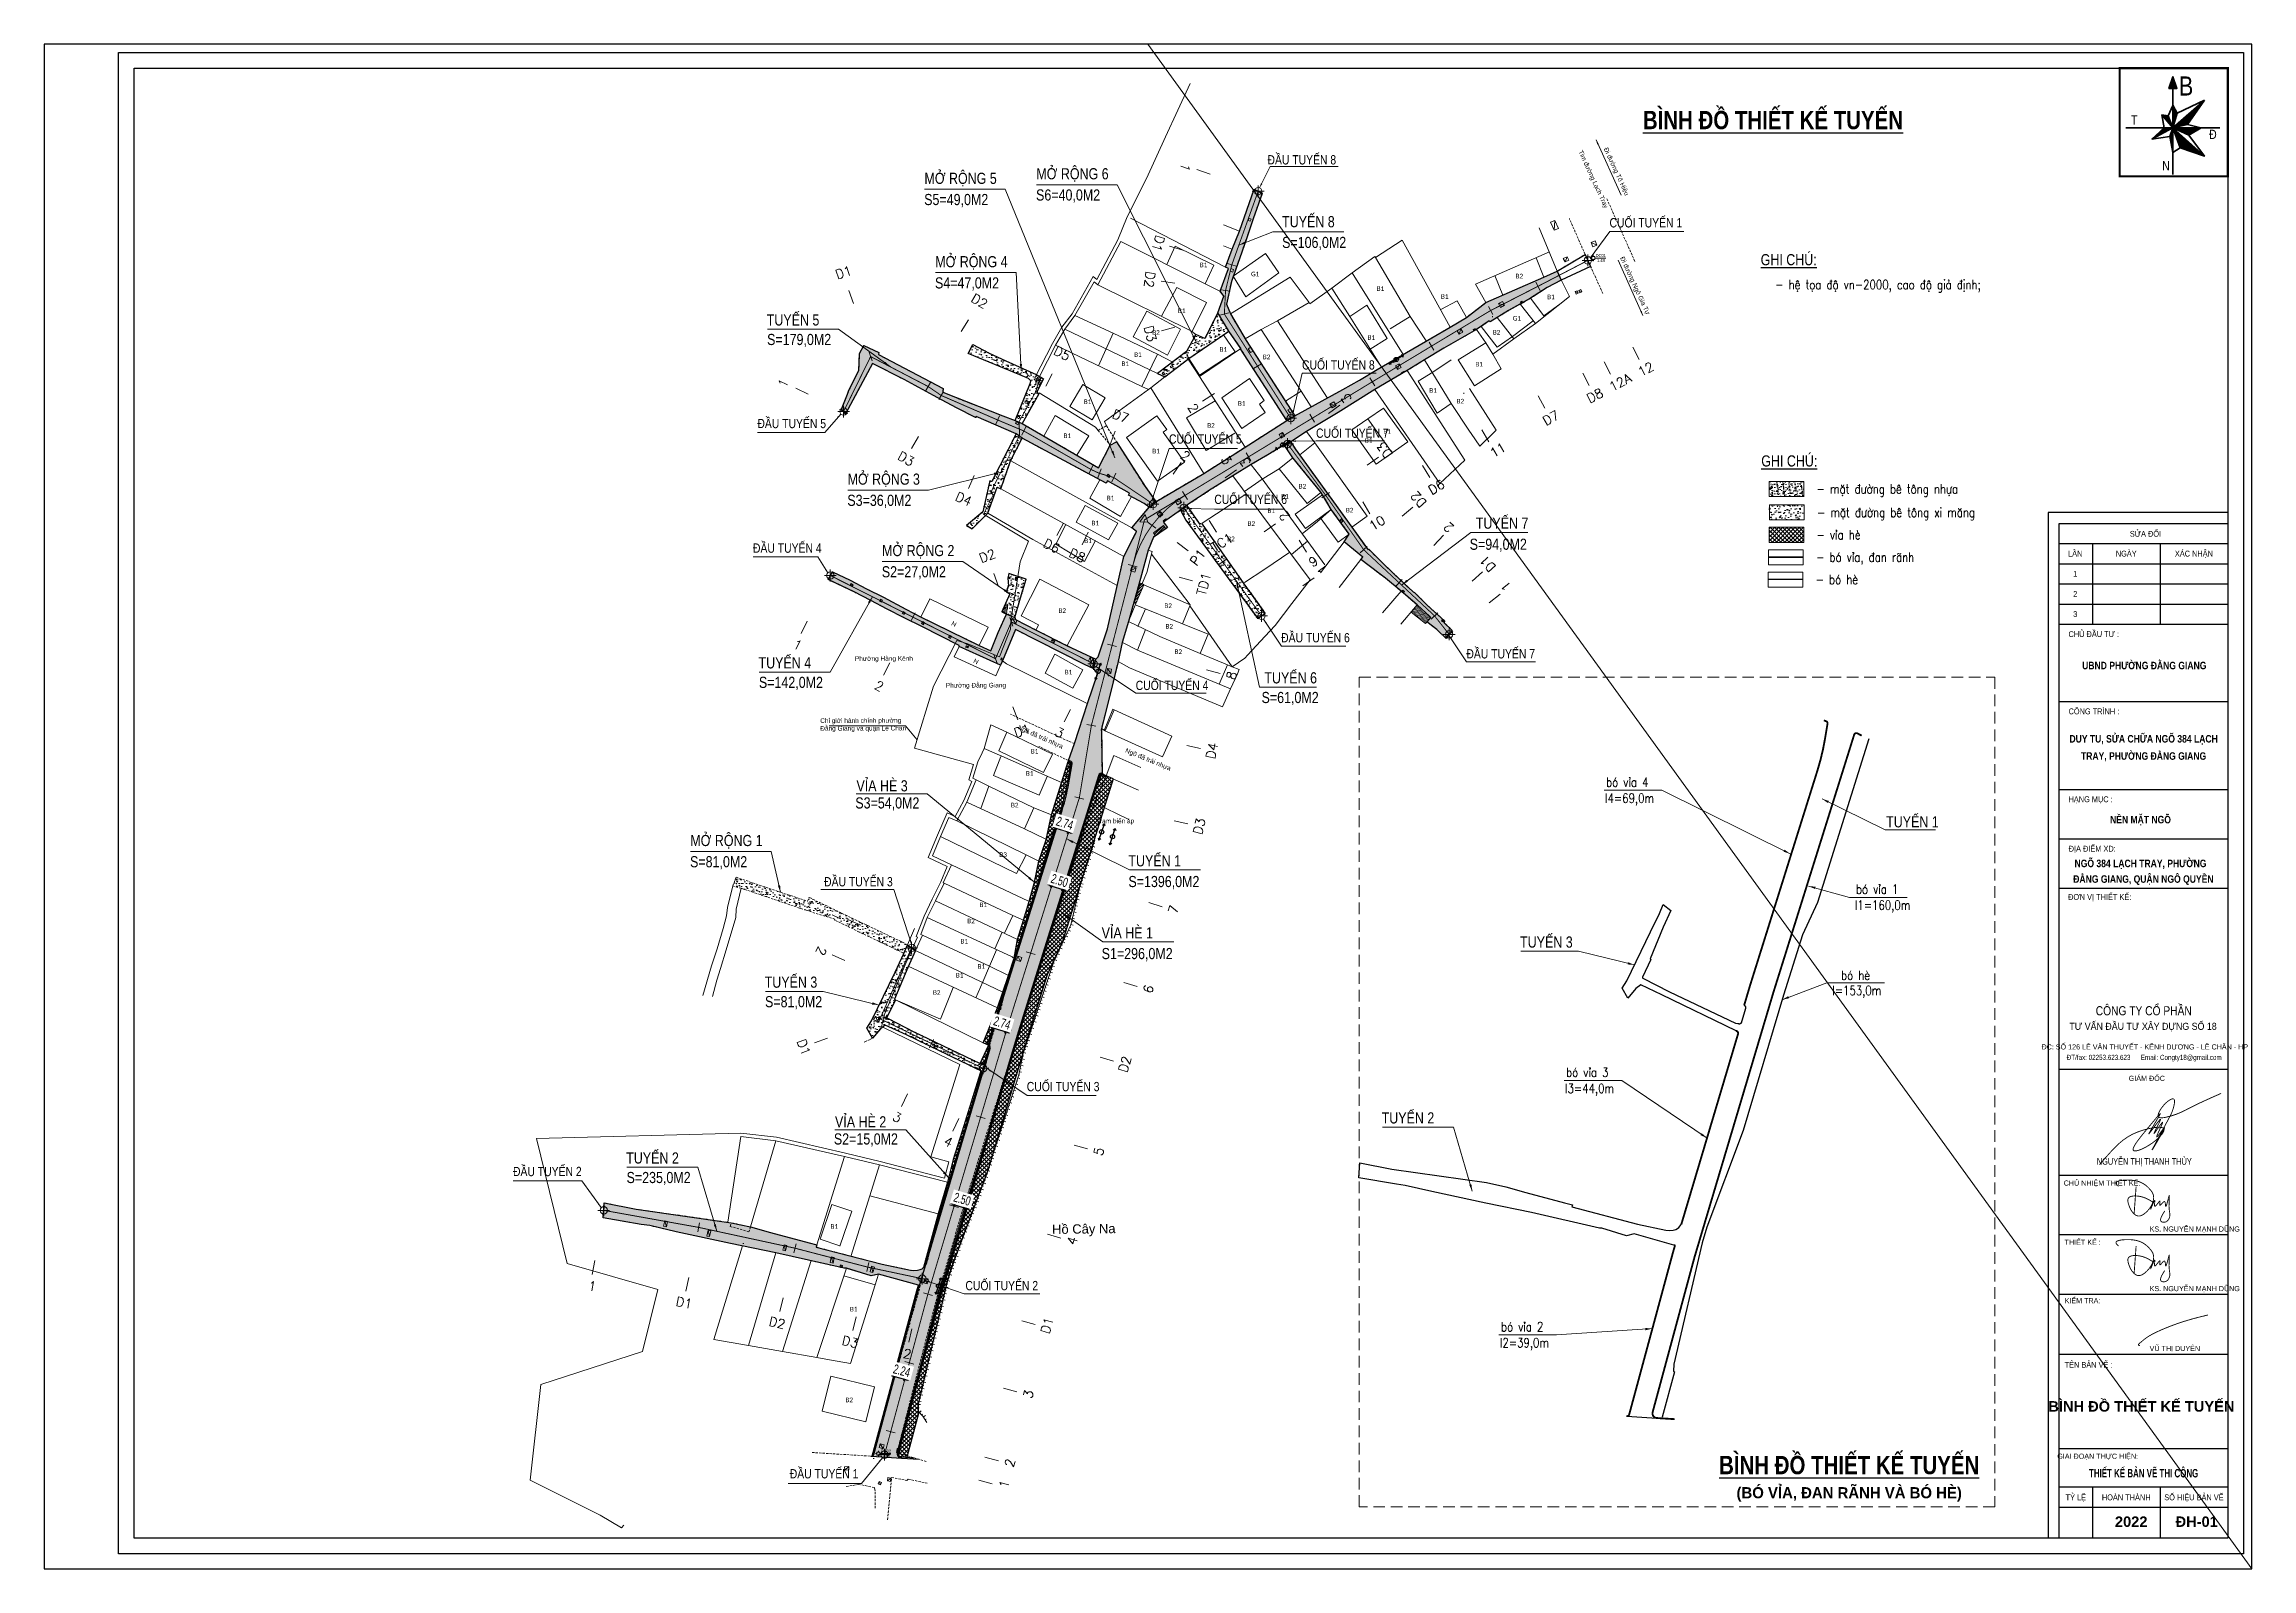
# Model space of a CAD drawing. Header units: metres. Extents: x 598023 to 599449, y 2304619 to 2304947.
# Drawn here: x 598973.3 to 599448.5, y 2304619.1 to 2304947.1 of the extents above; entities that cross this region are included whole.
import ezdxf
from ezdxf.enums import TextEntityAlignment as Align

# ---------------------------------------------------------------- set-up
doc = ezdxf.new("R2010")
doc.units = ezdxf.units.M
doc.header["$MEASUREMENT"] = 0
doc.header["$PDMODE"] = 2
doc.header["$PDSIZE"] = 0.1
doc.linetypes.add('CENTERX2', pattern=[4, 2.5, -0.5, 0.5, -0.5])
doc.linetypes.add('HIDDEN', pattern=[0.375, 0.25, -0.125])
for name, color, linetype in [('BT7-THAY', 7, 'Continuous'), ('Diep_Layer8', 8, 'Continuous'), ('duong', 3, 'Continuous'), ('DUONG DIEN', 20, 'Continuous'), ('ga', 5, 'Continuous'), ('GHI CHU', 7, 'Continuous'), ('GHICHU', 7, 'Continuous'), ('KHUNGTEN', 5, 'Continuous'), ('KYHIEU', 250, 'Continuous'), ('NHA', 2, 'Continuous'), ('pntelev', 2, 'Continuous'), ('T.bao', 6, 'Continuous'), ('thep', 2, 'Continuous'), ('TUYEN', 7, 'Continuous'), ('TXT', 5, 'Continuous')]:
    doc.layers.add(name, color=color, linetype=linetype)
for name, color, linetype, lineweight in [('ISO', 153, 'Continuous', 13), ('Khung', 1, 'Continuous', 35), ('Khungbo', 32, 'Continuous', 25), ('LC Dim', 8, 'Continuous', 18), ('LC Hatch', 252, 'Continuous', 9), ('LC ISO', 160, 'Continuous', 13), ('LC Khac', 4, 'Continuous', 9), ('LC MANH DUT', 35, 'HIDDEN', 5), ('LC Net dam 1', 30, 'Continuous', 30), ('LC Net thay', 7, 'Continuous', 25), ('LC Text1', 3, 'Continuous', 20), ('LC Text2', 7, 'Continuous', 25), ('Level 10', 7, 'Continuous', 0), ('Level 22', 7, 'Continuous', 0), ('Level 46', 7, 'Continuous', 0)]:
    doc.layers.add(name, color=color, linetype=linetype, lineweight=lineweight)
doc.layers.add('KCS_Plotter', color=11, linetype='Continuous', plot=False)
doc.styles.add('ghi chu', font='arial.ttf')
doc.styles.add('HOATBIF', font='hoatbif.shx', dxfattribs={"width": 0.7})
doc.styles.add('LC 1', font='')
doc.styles.add('LC 3', font='vnsimli.shx', dxfattribs={"width": 0.75})
doc.styles.add('LC3', font='', dxfattribs={"width": 0.8})
doc.styles.add('Legend', font='calibri.ttf')
doc.styles.add('STYLE1', font='')
doc.styles.add('T2', font='', dxfattribs={"width": 0.8})
doc.styles.add('Ten duong', font='', dxfattribs={"width": 0.85})
doc.styles.add('TENCOC', font='Vnromanc.shx')
doc.styles.add('THANG2', font='')
doc.styles.add('VnAvantH-B', font='')
doc.styles.get('LC 1').set_extended_font_data('.VnAvantH', bold=True)
doc.styles.get('LC3').set_extended_font_data('.VnArialH', bold=True)
doc.styles.get('STYLE1').set_extended_font_data('.VnArial')
doc.styles.get('T2').set_extended_font_data('.VnArialH')
doc.styles.get('Ten duong').set_extended_font_data('.VnBlackH')
doc.styles.get('THANG2').set_extended_font_data('.VnHelvetInsH', bold=True)
doc.styles.get('VnAvantH-B').set_extended_font_data('.VnAvantH', bold=True)
doc.linetypes.add('ZIGZAG', pattern='A,0.0001,-0.2,[131,ltypeshp.shx,S=0.2,R=0,X=-0.2,Y=0],-0.4,[131,ltypeshp.shx,S=0.2,R=180,X=0.2,Y=0],-0.2', length=0.8001)
doc.dimstyles.new('1-100(1-25)', dxfattribs={"dimscale": 25, "dimtxt": 2.5, "dimasz": 0.35, "dimexe": 0.5, "dimexo": 0, "dimgap": 0.8, "dimtad": 1, "dimdec": 0, "dimzin": 0, "dimdsep": 46, "dimtxsty": 'HOATBIF', "dimblk1": 'DOT', "dimblk2": 'DOT', "dimsah": 1, "dimcen": -1, "dimdle": 1, "dimclrd": 256, "dimclre": 256, "dimclrt": 4, "dimadec": 3, "dimazin": 2, "dimtfac": 0.333333, "dimtdec": 0, "dimtix": 1, "dimtmove": 2, "dimatfit": 3, "dimldrblk": 'DOT', "dimfxl": 1, "dimtvp": 0.833333, "dimtolj": 1, "dimtzin": 0, "dimarcsym": 0})
doc.dimstyles.get("Standard").update_dxf_attribs({"dimtxt": 0.18, "dimasz": 0.18, "dimexe": 0.18, "dimexo": 0.0625, "dimgap": 0.09, "dimtad": 0, "dimtih": 1, "dimtoh": 1, "dimdec": 4, "dimzin": 0, "dimdsep": 46, "dimtxsty": 'Standard', "dimcen": 0.09, "dimadec": 0, "dimazin": 0, "dimtfac": 1, "dimtdec": 4, "dimtofl": 0, "dimtmove": 0, "dimatfit": 3, "dimfxl": 1, "dimtolj": 1, "dimtzin": 0, "dimarcsym": 0})
pattern_1 = [(45, (599157.707368, 2304740.390247), (-0.0072604615, 0.0072604615), [])]
pattern_2 = [(140, (598794.324, 2304714.6822), (0.1882564, 2.1517805), [0.225, -2.475]), (85, (598794.324, 2304714.6822), (-2.256576, -0.416254), [0.18, -1.98]), (190.45144, (598794.3397, 2304714.8616), (-2.06832, 1.7355265), [0.191221, -2.103426]), (136.1842, (598793.724, 2304714.6822), (0.496558, 3.201724), [0.3375, -3.7125]), (186.63564, (598793.7653, 2304714.949), (-2.922356, 2.803986), [0.286831, -3.155141]), (81.1842, (598793.724, 2304714.6822), (-2.922356, 2.803986), [0.27, -2.97]), (111, (598793.874, 2304714.9822), (1.2078567, 1.790721), [0.225, -2.475]), (56, (598793.874, 2304714.9822), (-2.17545, 0.729946), [0.18, -1.98]), (161.45144, (598793.9746, 2304715.1315), (-0.9675935, 2.520667), [0.191221, -2.103426]), (127.5, (598794.324, 2304714.68224), (-0.9986816, 0.0364796), [0, -1.956, 0, -2.01, 0, -1.9875]), (97.5, (598794.324, 2304714.6822), (-1.1832351, 0.7892086), [0, -1.146, 0, -1.911, 0, -0.7575]), (57.5, (598794.324, 2304714.01324), (0.0676646, 1.6014673), [0, -0.75, 0, -2.34, 0, -3.105]), (47.5, (598794.324, 2304713.7132), (-0.300315, 1.7495585), [0, -0.975, 0, -1.554, 0, -2.205])]
pattern_3 = [(135, (598794.32397, 2304714.68224), (-0.4419417, -0.4419417), []), (225, (598794.32397, 2304714.68224), (0.4419417, -0.4419417), [])]

msp = doc.modelspace()

# ---------------------------------------------------------------- texts
at = {"layer": 'GHICHU', "color": 0, "style": 'THANG2'}
for s, height, p in [('b×nh ®å thiÕt kÕ tuyÕn', 2.25386, (599424.769, 2304652.924)), ('®h-01', 2.2539, (599436.669, 2304628.12))]:
    msp.add_text(s, height=height, dxfattribs=at).set_placement(p, align=Align.CENTER)
at = {"layer": 'Khung', "color": 0, "style": 'Ten duong', "width": 0.85}
for s, height, p in [('B', 4.107, (599432.83, 2304936.078)), ('t', 2, (599422.535, 2304929.836)), ('®', 2, (599439.337, 2304926.713)), ('n', 2, (599429.241, 2304919.959))]:
    msp.add_text(s, height=height, dxfattribs=at).set_placement(p)
at = {"layer": 'LC Text1', "color": 3, "style": 'LC 3', "width": 0.8}
for s, height, p in [('- hÖ täa ®é vn-2000, cao ®é gi¶ ®Þnh;', 2.00001, (599345.95, 2304894.39, 0)), ('- mÆt ®\xadêng bª t«ng nhùa', 2.00001, (599354.871, 2304850.438, 0)), ('- mÆt ®\xadêng bª t«ng xi m¨ng', 2.00001, (599354.952, 2304845.388, 0)), ('- vØa hÌ', 2, (599354.854, 2304840.574, 0)), ('- bã vØa, ®an r·nh', 2.00001, (599354.757, 2304835.76, 0)), ('- bã hÌ', 2, (599354.66, 2304830.947, 0)), ('bã vØa 4', 2, (599309.552, 2304787.353)), ('l4=69,0m', 2, (599309.314, 2304783.906)), ('l1=160,0m', 2, (599363.098, 2304760.89)), ('bã vØa 1', 2, (599363.336, 2304764.338)), ('l=153,0m', 2, (599358.221, 2304742.525)), ('bã hÌ', 2, (599360.125, 2304745.793)), ('bã vØa 3', 2, (599300.947, 2304724.923)), ('l3=44,0m', 2, (599300.709, 2304721.475)), ('l2=39,0m', 2, (599286.69, 2304666.747)), ('bã vØa 2', 2, (599286.928, 2304670.195))]:
    msp.add_text(s, height=height, rotation=360, dxfattribs=at).set_placement(p)
at = {"layer": 'LC Text2', "style": 'T2', "width": 0.8}
for s, height, rotation, p in [('më réng 5', 2.4, 0, (599162.828, 2304917.064)), ('më réng 6', 2.4, 0, (599186.91, 2304918.045)), ('s5=49,0m2', 2.4, 0, (599162.767, 2304912.503)), ('s6=40,0m2', 2.4, 0, (599186.849, 2304913.483)), ('tuyÕn 8', 2.4, 360, (599239.809, 2304907.733, 0)), ('s=106,0m2', 2.4, 360, (599239.809, 2304903.275, 0)), ('më réng 4', 2.4, 0, (599165.151, 2304899.127, 0)), ('%%Ughi chó:', 2.40001, 360, (599342.82, 2304899.559, 0)), ('s4=47,0m2', 2.4, 0, (599165.09, 2304894.566, 0)), ('tuyÕn 5', 2.4, 0, (599128.88, 2304886.595, 0)), ('s=179,0m2', 2.4, 0, (599128.954, 2304882.394, 0)), ('%%Ughi chó:', 2.40001, 360, (599342.947, 2304856.261, 0)), ('më réng 3', 2.4, 0, (599146.287, 2304852.349, 0)), ('s3=36,0m2', 2.4, 0, (599146.226, 2304847.788, 0)), ('tuyÕn 7', 2.4, 360, (599281.503, 2304842.879)), ('më réng 2', 2.4, 0, (599153.71, 2304836.98)), ('s=94,0m2', 2.4, 360, (599280.188, 2304838.339)), ('s2=27,0m2', 2.4, 0, (599153.649, 2304832.419)), ('tuyÕn 4', 2.4, 0, (599127.115, 2304812.824, 0)), ('s=142,0m2', 2.4, 0, (599127.189, 2304808.623, 0)), ('tuyÕn 6', 2.4, 360, (599235.99, 2304809.598)), ('s=61,0m2', 2.4, 360, (599235.388, 2304805.369)), ('vØa hÌ 3', 2.4, 0, (599148.191, 2304786.364, 0)), ('s3=54,0m2', 2.4, 0, (599147.947, 2304782.681, 0)), ('më réng 1', 2.4, 0, (599112.429, 2304774.599)), ('tuyÕn 1', 2.4, 360, (599369.827, 2304778.623, 0)), ('s=81,0m2', 2.4, 0, (599112.368, 2304770.038)), ('tuyÕn 1', 2.4, 360, (599206.727, 2304770.233, 0)), ('s=1396,0m2', 2.4, 360, (599206.727, 2304765.775, 0)), ('vØa hÌ 1', 2.4, 360, (599200.97, 2304754.733, 0)), ('tuyÕn 3', 2.4, 0, (599291.036, 2304752.753)), ('s1=296,0m2', 2.4, 360, (599200.97, 2304750.275, 0)), ('tuyÕn 3', 2.4, 0, (599128.432, 2304744.126)), ('s=81,0m2', 2.4, 0, (599128.506, 2304739.926)), ('vØa hÌ 2', 2.4, 0, (599143.573, 2304714.076, 0)), ('tuyÕn 2', 2.4, 0, (599261.236, 2304714.924, 0)), ('s2=15,0m2', 2.4, 0, (599143.328, 2304710.394, 0)), ('tuyÕn 2', 2.4, 0, (599098.632, 2304706.297, 0)), ('s=235,0m2', 2.4, 0, (599098.707, 2304702.096, 0))]:
    msp.add_text(s, height=height, rotation=rotation, dxfattribs=at).set_placement(p)

# ---------------------------------------------------------------- blocks, each defined once
blk = doc.blocks.new('chu ki Miss Duyen')
at = {"layer": 'ISO', "ltscale": 2, "const_width": 40}
blk.add_lwpolyline([(843, 225), (838, 225), (836, 225), (834, 225), (832, 225), (830, 226), (828, 226), (827, 226), (826, 226), (825, 226), (824, 226), (823, 226), (821, 226), (820, 227), (819, 227), (818, 227), (817, 227), (816, 227), (815, 227), (814, 227), (813, 228), (812, 228), (810, 228), (809, 228), (808, 228), (807, 229), (806, 229), (805, 229), (804, 229), (803, 230), (801, 230), (800, 230), (799, 230), (798, 231), (797, 231), (795, 231), (794, 232), (793, 232), (792, 232), (791, 233), (789, 233), (788, 233), (787, 234), (786, 234), (785, 235), (783, 235), (782, 235), (781, 236), (780, 236), (779, 237), (778, 237), (777, 238), (776, 238), (776, 238), (775, 238), (775, 239), (774, 239), (774, 239), (773, 239), (773, 240), (772, 240), (771, 240), (771, 240), (770, 241), (770, 241), (769, 241), (769, 242), (768, 242), (768, 242), (767, 242), (767, 243), (766, 243), (766, 243), (765, 244), (765, 244), (765, 244), (764, 245), (764, 245), (763, 245), (763, 246), (762, 246), (762, 246), (762, 247), (761, 247), (761, 247), (760, 248), (760, 248), (760, 248), (759, 249), (759, 249), (759, 249), (758, 250), (758, 250), (758, 250), (758, 251), (757, 251), (757, 251), (757, 252), (756, 252), (756, 253), (756, 253), (756, 253), (756, 254), (755, 254), (755, 255), (755, 255), (755, 255), (755, 256), (755, 256), (754, 257), (754, 257), (754, 257), (754, 258), (754, 258), (754, 259), (754, 259), (754, 260), (754, 260), (754, 260), (754, 261), (754, 261), (754, 262), (754, 262), (754, 263), (754, 263), (754, 263), (754, 264), (754, 264), (754, 265), (754, 265), (754, 266), (754, 266), (754, 267), (754, 267), (755, 268), (755, 268), (755, 269), (755, 269), (755, 270), (755, 270), (755, 270), (756, 271), (756, 271), (756, 272), (756, 272), (756, 273), (757, 273), (757, 274), (757, 274), (757, 275), (758, 275), (758, 276), (758, 276), (758, 277), (759, 277), (759, 278), (759, 278), (759, 279), (760, 279), (760, 280), (760, 280), (761, 281), (761, 281), (761, 282), (762, 282), (762, 283), (762, 283), (763, 284), (763, 284), (763, 285), (764, 285), (764, 286), (764, 286), (765, 287), (766, 288), (767, 289), (767, 290), (768, 291), (769, 293), (770, 294), (771, 295), (771, 296), (772, 297), (773, 298), (774, 299), (775, 300), (776, 301), (777, 302), (778, 303), (778, 304), (780, 306), (781, 307), (782, 308), (783, 309), (784, 310), (785, 311), (786, 312), (786, 312), (787, 313), (788, 314), (789, 315), (790, 316), (791, 317), (792, 318), (792, 319), (793, 320), (794, 321), (795, 322), (796, 323), (797, 324), (797, 324), (798, 325), (799, 326), (800, 327), (801, 328), (801, 329), (802, 330), (803, 330), (804, 331), (805, 332), (805, 333), (806, 334), (807, 335), (808, 336), (808, 336), (809, 337), (810, 338), (811, 339), (811, 340), (812, 340), (813, 341), (814, 343), (816, 344), (817, 346), (819, 348), (820, 349), (822, 351), (823, 352), (824, 354), (826, 355), (827, 357), (829, 358), (830, 360), (831, 361), (834, 364), (840, 370), (842, 372), (845, 376), (848, 379), (851, 382), (853, 386), (856, 389), (859, 392), (862, 395), (865, 398), (867, 401), (870, 404), (873, 407), (876, 411), (879, 414), (882, 417), (885, 420), (887, 423), (890, 427), (893, 430), (896, 433), (899, 436), (902, 440), (905, 443), (908, 446), (911, 449), (914, 453), (917, 456), (920, 459), (923, 462), (926, 466), (928, 469), (931, 472), (934, 476), (937, 479), (940, 482), (943, 486), (946, 489), (949, 492), (953, 495), (956, 499), (959, 502), (962, 505), (965, 509), (968, 512), (971, 515), (974, 519), (977, 522), (980, 525), (983, 529), (986, 532), (989, 535), (992, 538), (996, 542), (999, 545), (1002, 548), (1005, 552), (1008, 555), (1011, 558), (1014, 561), (1017, 565), (1021, 568), (1024, 571), (1027, 574), (1030, 578), (1033, 581), (1036, 584), (1040, 587), (1043, 591), (1046, 594), (1049, 596), (1052, 600), (1056, 603), (1059, 606), (1062, 610), (1065, 613), (1069, 616), (1072, 619), (1075, 622), (1078, 625), (1082, 628), (1085, 631), (1088, 634), (1091, 637), (1095, 640), (1098, 643), (1101, 646), (1105, 649), (1108, 652), (1111, 655), (1114, 658), (1118, 661), (1121, 664), (1124, 667), (1128, 670), (1131, 673), (1134, 676), (1138, 679), (1141, 682), (1144, 685), (1148, 688), (1151, 691), (1154, 694), (1158, 697), (1161, 700), (1165, 702), (1168, 705), (1171, 708), (1175, 711), (1178, 714), (1182, 717), (1185, 720), (1188, 722), (1192, 725), (1195, 728), (1199, 731), (1202, 734), (1205, 736), (1209, 739), (1212, 742), (1216, 745), (1219, 747), (1223, 750), (1226, 753), (1229, 756), (1233, 758), (1236, 761), (1240, 764), (1243, 767), (1247, 769), (1250, 772), (1254, 775), (1257, 777), (1261, 780), (1264, 783), (1268, 785), (1271, 788), (1275, 791), (1278, 793), (1282, 796), (1285, 799), (1289, 801), (1292, 804), (1296, 807), (1299, 809), (1303, 812), (1306, 815), (1310, 817), (1313, 820), (1317, 822), (1320, 825), (1324, 828), (1327, 830), (1331, 833), (1335, 835), (1338, 838), (1342, 840), (1345, 843), (1349, 846), (1352, 848), (1356, 851), (1360, 853), (1363, 856), (1367, 858), (1370, 861), (1374, 863), (1377, 866), (1381, 868), (1385, 871), (1392, 876), (1399, 881), (1406, 886), (1413, 891), (1421, 896), (1428, 901), (1435, 906), (1442, 911), (1447, 915), (1457, 921), (1464, 926), (1471, 931), (1479, 936), (1486, 941), (1493, 946), (1501, 950), (1508, 955), (1515, 960), (1523, 965), (1530, 970), (1537, 975), (1545, 980), (1552, 984), (1559, 989), (1567, 994), (1574, 999), (1582, 1004), (1589, 1008), (1596, 1013), (1604, 1018), (1611, 1023), (1619, 1028), (1626, 1032), (1634, 1037), (1641, 1042), (1648, 1046), (1656, 1051), (1663, 1056), (1671, 1061), (1678, 1065), (1686, 1070), (1693, 1075), (1701, 1079), (1708, 1084), (1716, 1089), (1723, 1093), (1731, 1098), (1738, 1103), (1746, 1107), (1753, 1112), (1761, 1116), (1769, 1121), (1776, 1126), (1784, 1130), (1791, 1135), (1799, 1139), (1806, 1144), (1814, 1148), (1822, 1153), (1829, 1158), (1837, 1162), (1844, 1167), (1852, 1171), (1860, 1176), (1867, 1180), (1875, 1185), (1882, 1189), (1890, 1194), (1898, 1198), (1905, 1203), (1913, 1207), (1921, 1212), (1928, 1216), (1936, 1220), (1943, 1225), (1951, 1229), (1959, 1234), (1964, 1237), (1974, 1243), (1982, 1247), (1989, 1251), (1997, 1256), (2005, 1260), (2012, 1265), (2020, 1269), (2028, 1273), (2036, 1278), (2043, 1282), (2051, 1286), (2059, 1291), (2066, 1295), (2074, 1299), (2082, 1304), (2089, 1308), (2097, 1312), (2105, 1317), (2113, 1321), (2120, 1325), (2128, 1330), (2136, 1334), (2144, 1338), (2151, 1342), (2159, 1347), (2167, 1351), (2175, 1355), (2182, 1359), (2190, 1364), (2198, 1368), (2206, 1372), (2213, 1376), (2221, 1381), (2229, 1385), (2237, 1389), (2244, 1393), (2252, 1397), (2260, 1402), (2268, 1406), (2276, 1410), (2283, 1414), (2291, 1418), (2299, 1422), (2307, 1426), (2315, 1431), (2322, 1435), (2330, 1439), (2338, 1443), (2346, 1447), (2354, 1451), (2361, 1455), (2369, 1459), (2377, 1464), (2385, 1468), (2393, 1472), (2401, 1476), (2408, 1480), (2416, 1484), (2424, 1488), (2432, 1492), (2440, 1496), (2448, 1500), (2456, 1504), (2463, 1508), (2471, 1512), (2479, 1516), (2487, 1520), (2495, 1524), (2503, 1528), (2511, 1532), (2519, 1536), (2526, 1540), (2534, 1544), (2542, 1548), (2550, 1552), (2558, 1556), (2566, 1560), (2574, 1564), (2582, 1568), (2590, 1572), (2598, 1575), (2606, 1579), (2613, 1583), (2621, 1587), (2629, 1591), (2637, 1595), (2645, 1599), (2653, 1603), (2661, 1607), (2669, 1610), (2677, 1614), (2685, 1618), (2693, 1622), (2701, 1626), (2709, 1630), (2717, 1633), (2725, 1637), (2733, 1641), (2741, 1645), (2749, 1649), (2756, 1652), (2764, 1656), (2772, 1660), (2780, 1664), (2788, 1668), (2796, 1671), (2804, 1675), (2812, 1679), (2820, 1683), (2828, 1686), (2836, 1690), (2844, 1694), (2852, 1698), (2860, 1701), (2868, 1705), (2876, 1709), (2884, 1712), (2892, 1716), (2900, 1720), (2908, 1723), (2916, 1727), (2925, 1731), (2933, 1734), (2941, 1738), (2949, 1742), (2957, 1745), (2965, 1749), (2973, 1753), (2981, 1756), (2989, 1760), (2997, 1763), (3005, 1767), (3013, 1771), (3021, 1774), (3029, 1778), (3037, 1781), (3045, 1785), (3053, 1789), (3061, 1792), (3069, 1796), (3078, 1799), (3086, 1803), (3094, 1806), (3102, 1810), (3110, 1813), (3118, 1817), (3126, 1820), (3134, 1824), (3142, 1827), (3150, 1831), (3156, 1833), (3167, 1838), (3175, 1841), (3183, 1845), (3191, 1848), (3199, 1852), (3207, 1855), (3215, 1859), (3223, 1862), (3232, 1866), (3240, 1869), (3248, 1873), (3256, 1876), (3264, 1879), (3272, 1883), (3280, 1886), (3288, 1890), (3297, 1893), (3305, 1896), (3313, 1900), (3321, 1903), (3329, 1907), (3337, 1910), (3345, 1913), (3354, 1917), (3362, 1920), (3370, 1923), (3378, 1927), (3386, 1930), (3394, 1933), (3403, 1937), (3411, 1940), (3419, 1944), (3427, 1947), (3435, 1950), (3452, 1957), (3468, 1963), (3484, 1970), (3501, 1977), (3517, 1983), (3534, 1990), (3550, 1996), (3566, 2003), (3583, 2009), (3599, 2016), (3616, 2022), (3632, 2029), (3648, 2035), (3665, 2042), (3681, 2048), (3698, 2055), (3714, 2061), (3731, 2068), (3747, 2074), (3763, 2081), (3780, 2087), (3796, 2093), (3813, 2100), (3828, 2106)], dxfattribs=at)
blk = doc.blocks.new('nguyen thi thanh thuy')
at = {"layer": 'ISO', "ltscale": 2, "const_width": 40}
blk.add_lwpolyline([(-2685, -1690, -0.0063877), (-2178, -1117, -0.0085568), (-1977, -905, -0.0170865), (-1770, -708, -0.1020868), (-833, -161, -0.0398331), (-270, -16, -0.0205119), (-90, 8, -0.0444968), (98, 9, -0.0558697), (182, -8, -0.1136327), (236, -42, -0.1764328), (258, -92, -0.0770332), (254, -135, -0.0695344), (223, -210, -0.0385691), (166, -296, -0.0303679), (57, -421, -0.0823822), (-675, -942, -0.0351577), (-905, -1035, -0.0444105), (-1026, -1062, -0.0669484), (-1091, -1062, -0.1434086), (-1132, -1043, -0.1761308), (-1149, -1007, -0.069024), (-1148, -973, -0.0598872), (-1131, -911, -0.036714), (-1079, -807, -0.0190232), (-1000, -683, -0.0110055), (-898, -542, -0.0104199), (-645, -222, 0.0013552), (-76, 463, -0.0312306), (69, 631, -0.1806227), (82, 640, -0.6021976), (84, 631, -0.0559814), (56, 570, -0.0108457), (-28, 418, 0.0004639), (-371, -161, 0.0232403), (-439, -286, 1.6271128), (-437, -292, 0.049833), (-397, -245, 0.0054959), (-91, 162, -0.0116966), (26, 311, -0.0513805), (82, 370, -0.2885923), (95, 376, -0.3791063), (97, 362, -0.0403943), (80, 315, -0.0150429), (4, 153, 0.0268585), (-200, -261, 0.1601727), (-204, -278, 0.6244103), (-195, -273, 0.0341882), (-141, -204, -0.0153872), (148, 200, -0.034245), (183, 240, -0.3771715), (195, 246, -0.2757427), (195, 230, -0.0397052), (162, 143, -0.0071538), (29, -150, 0.0102693), (-53, -335, 0.0592072), (-81, -418, 0.494242), (-78, -431, 0.2094255), (-61, -421, 0.0315218), (-22, -378, 0.0121512), (92, -232, -0.0154116), (249, -26, -0.0668774), (274, -2, -1.0123135), (279, -8, -0.0552246), (269, -38, -0.0195011), (211, -159, -0.0089675), (2, -538, -0.0052499), (-207, -898, -0.0418751), (-284, -1018, -0.365695), (-264, -970, -0.007459), (-39, -543, 0.0008281), (491, 447, 0.0162439), (598, 659, 0.0588099), (711, 1009, 0.0394131), (734, 1174, 0.0600036), (730, 1242, 0.2406458), (692, 1298, 0.1344535), (647, 1305, 0.0713719), (590, 1291, 0.0406837), (523, 1258, 0.0565007), (335, 1112, 0.0717517), (65, 772, 0.0457041), (5, 642, 0.0585734), (-12, 565, 0.1164753), (-5, 505, 0.1659117), (30, 466, 0.0962446), (88, 446, 0.048338), (165, 443, 0.0366176), (301, 460, 0.0626357), (1097, 724, 0.0104896), (1469, 913, -0.0060809), (1725, 1041, -0.0072516), (2275, 1297, -0.0038455), (2852, 1552)], format="xyb", dxfattribs=at)
blk = doc.blocks.new('Nguyen Manh Dung')
at = {"layer": 'LC ISO', "const_width": 60}
for points in [[(-1870, 1732), (-1922, 1783), (-1970, 1833), (-2008, 1881), (-2021, 1904), (-2030, 1922), (-2036, 1946), (-2036, 1965), (-2032, 1984), (-2024, 2001), (-2013, 2017), (-1997, 2033), (-1956, 2060), (-1902, 2084), (-1839, 2104), (-1766, 2121), (-1686, 2135), (-1601, 2145), (-1512, 2153), (-1330, 2161), (-1222, 2162), (-1153, 2160), (-1069, 2157), (-989, 2152), (-911, 2144), (-837, 2135), (-695, 2110), (-564, 2078), (-443, 2038), (-329, 1991), (-223, 1936), (-123, 1874), (-29, 1805), (62, 1728), (149, 1645), (256, 1528), (315, 1458), (354, 1407), (390, 1354), (422, 1299), (437, 1269), (469, 1185), (484, 1126), (494, 1065), (499, 1003), (499, 941), (494, 878), (485, 814), (471, 750), (453, 686), (431, 622), (405, 559), (376, 496), (307, 372), (227, 253), (136, 140), (37, 34), (-37, -34), (-125, -106), (-181, -145), (-238, -181), (-295, -210), (-353, -234), (-410, -250), (-483, -260), (-523, -259), (-578, -251), (-632, -234), (-684, -211), (-736, -180), (-785, -143), (-833, -100), (-879, -52), (-923, 1), (-965, 58), (-1005, 119), (-1042, 183), (-1077, 249), (-1138, 388), (-1194, 552), (-1208, 601), (-1223, 671), (-1233, 739), (-1236, 803), (-1230, 862), (-1211, 919), (-1186, 959), (-1148, 997), (-1101, 1027), (-1045, 1052), (-983, 1070), (-915, 1083), (-844, 1090), (-769, 1093), (-693, 1092), (-616, 1088), (-517, 1077), (-468, 1069), (-329, 1041), (-199, 1004), (-78, 960), (38, 909), (148, 854), (254, 795), (460, 671)], [(-814, -118), (-802, 50), (-790, 217), (-778, 385), (-765, 552), (-753, 720), (-741, 888), (-729, 1055), (-717, 1223), (-705, 1390), (-693, 1558), (-681, 1725)], [(477, 775), (449, 689), (422, 605), (409, 565), (396, 525), (384, 487), (373, 450), (361, 415), (351, 382), (342, 351), (333, 323), (325, 298), (319, 275), (313, 256), (309, 240), (306, 227), (304, 218), (304, 214), (305, 213), (306, 215), (308, 217), (310, 221), (313, 227), (315, 232), (318, 240), (326, 258), (336, 280), (346, 306), (358, 334), (370, 365), (384, 398), (398, 433), (427, 504), (457, 575), (472, 609), (486, 641), (500, 671), (514, 699), (526, 723), (538, 744), (548, 761), (553, 767), (557, 773), (561, 777), (565, 780), (568, 781), (571, 781), (573, 779), (575, 776), (576, 771), (577, 764), (578, 756), (578, 746), (577, 735), (577, 723), (575, 695), (572, 664), (569, 631), (565, 596), (560, 527), (558, 494), (558, 464), (560, 438), (561, 426), (564, 416), (566, 408), (570, 401), (574, 395), (580, 391), (584, 390), (590, 390), (597, 392), (605, 396), (613, 401), (622, 408), (631, 416), (641, 425), (662, 447), (684, 472), (707, 500), (731, 530), (779, 593), (802, 623), (825, 652), (846, 678), (866, 701), (875, 710), (884, 719), (892, 726), (900, 732), (906, 737), (913, 740), (918, 741), (922, 740), (926, 737), (929, 732), (931, 725), (931, 717), (932, 706), (931, 694), (930, 680), (929, 666), (925, 634), (920, 601), (915, 568), (912, 536), (910, 522), (909, 508), (909, 496), (909, 485), (911, 476), (913, 469), (914, 466), (920, 461), (925, 461), (931, 462), (937, 465), (945, 470), (953, 476), (962, 484), (971, 493), (981, 503), (1003, 526), (1026, 551), (1076, 605), (1101, 632), (1126, 657), (1150, 679), (1162, 688), (1173, 697), (1184, 704), (1195, 709), (1205, 713), (1214, 715), (1223, 715), (1228, 715), (1239, 710), (1246, 704), (1252, 697), (1258, 688), (1263, 677), (1267, 665), (1275, 639), (1281, 609), (1286, 576), (1290, 543), (1293, 510), (1296, 479), (1299, 451), (1302, 426), (1304, 416), (1306, 405), (1308, 399), (1310, 394), (1312, 389), (1315, 387), (1318, 385), (1321, 385), (1324, 387), (1327, 389), (1331, 393), (1334, 399), (1342, 412), (1350, 430), (1359, 452), (1368, 477), (1377, 505), (1386, 536), (1396, 569), (1406, 605), (1426, 679), (1466, 833), (1475, 870), (1485, 906), (1494, 941), (1502, 973), (1510, 1003), (1518, 1031), (1524, 1055), (1531, 1075), (1538, 1095), (1541, 1104), (1545, 1112), (1549, 1116), (1552, 1117), (1554, 1113), (1556, 1106), (1557, 1095), (1558, 1081), (1558, 1065), (1558, 1045), (1557, 1023), (1557, 998), (1556, 971), (1554, 942), (1553, 911), (1552, 878), (1550, 844), (1546, 772), (1543, 696), (1540, 617), (1538, 537), (1537, 458), (1537, 381), (1540, 306), (1541, 276), (1544, 237), (1547, 204), (1550, 173), (1557, 113), (1565, 57), (1573, 5), (1580, -45), (1586, -93), (1590, -139), (1592, -185), (1590, -230), (1584, -276), (1580, -299), (1573, -328), (1568, -347), (1560, -371), (1551, -395), (1540, -419), (1528, -444), (1515, -467), (1501, -491), (1485, -513), (1469, -535), (1451, -556), (1432, -576), (1412, -594), (1390, -611), (1368, -626), (1344, -640), (1320, -652), (1288, -663), (1267, -668), (1239, -673), (1211, -676), (1183, -677), (1155, -676), (1128, -673), (1103, -668), (1079, -662), (1056, -653), (1039, -645), (1019, -632), (1004, -620), (992, -605), (982, -590), (975, -573), (970, -555), (966, -536), (965, -516), (966, -494), (969, -472), (973, -449), (979, -424), (987, -399), (996, -373), (1006, -346), (1018, -319), (1031, -291), (1060, -233), (1093, -172), (1128, -111), (1166, -48), (1246, 81)]]:
    blk.add_lwpolyline(points, dxfattribs=at)
blk = doc.blocks.new('a2')
at = {"layer": 'Defpoints', "flags": 128}
blk.add_lwpolyline([(297, 102.51), (0, 102.51), (0, -102.51), (297, -102.51)], close=True, dxfattribs=at)
at = {"layer": 'KHUNGTEN'}
blk.add_lwpolyline([(295.89, -100.5), (10, -100.5), (10, 101.39), (295.89, 101.39)], close=True, dxfattribs=at)
blk.add_lwpolyline([(293.77, 39.52), (269.61, 39.52), (269.61, -98.38)], dxfattribs=at)
at = {"layer": 'T.bao'}
for p, q in [((271.07, 35.35), (293.77, 35.35)), ((275.55, 35.35), (275.55, 24.51)), ((284.66, 35.35), (284.66, 24.51)), ((271.07, 32.64), (293.77, 32.64)), ((271.07, 29.93), (293.77, 29.93)), ((271.07, 27.22), (293.77, 27.22)), ((271.07, -57.57), (293.77, -57.57)), ((271.07, -65.57), (293.77, -65.57)), ((271.07, -73.66), (293.77, -73.66)), ((271.07, -73.66), (293.77, -73.66)), ((271.07, -91.49), (293.77, -91.49)), ((275.55, -91.49), (275.55, -98.38)), ((284.66, -91.49), (284.66, -98.38)), ((271.07, -94.2), (293.77, -94.2))]:
    blk.add_line(p, q, dxfattribs=at)
at = {"layer": 'thep'}
for p, q in [((271.07, 24.51), (293.77, 24.51)), ((271.07, 14.12), (293.77, 14.12)), ((271.07, 2.3), (293.77, 2.3)), ((271.07, -4.35), (293.77, -4.35)), ((271.07, -11), (293.77, -11)), ((271.07, -35.3), (293.77, -35.3)), ((271.07, -49.59), (293.77, -49.59)), ((271.07, -86.33), (293.77, -86.33))]:
    blk.add_line(p, q, dxfattribs=at)
for points in [[(293.77, -98.38), (12.11, -98.38), (12.11, 99.28), (293.77, 99.28)], [(293.77, 38.06), (293.77, -98.38), (271.07, -98.38), (271.07, 38.06)]]:
    blk.add_lwpolyline(points, close=True, dxfattribs=at)
at = {"layer": 'TXT', "linetype": 'Continuous'}
blk.add_line((293.77, 38.06), (293.77, -98.38), dxfattribs=at)
at = {"layer": 'ISO', "xscale": 0.002842400315090711, "yscale": 0.002842400315090711, "zscale": 0.002842400315090711, "rotation": 352.0676215534355}
blk.add_blockref('chu ki Miss Duyen', (279.5, -72.8), dxfattribs=at)
at = {"layer": 'LC Net dam 1'}
for name, p, xscale, yscale, zscale in [('nguyen thi thanh thuy', (284.43, -43.17), 0.002956096327694343, 0.002956096327694343, 0.002956096327694343), ('Nguyen Manh Dung', (282.79, -54.55), 0.001998562721548159, 0.001998562721548159, 0.001998562721548159), ('Nguyen Manh Dung', (282.79, -62.56), 0.001998562721548159, 0.001998562721548159, 0.001998562721548159)]:
    blk.add_blockref(name, p, dxfattribs=dict(at, xscale=xscale, yscale=yscale, zscale=zscale))
at = {"layer": 'BT7-THAY', "linetype": 'ByBlock', "style": 'VnAvantH-B'}
for s, height, width, p in [('ubnd ph\xadêng §»NG GIANG', 1.013, 0.85, (282.53, 18.45)), ('nÒn mÆt ngâ', 1.013, 0.85, (282.02, -2.27)), ('ngâ 384 L¹CH TRAY, PH¦êNG', 1.013, 0.85, (282.02, -8.16)), ('§»NG GIANG, quËn ng« quyÒn', 1.013, 0.85, (282.41, -10.26)), ('thiÕt kÕ b¶n vÏ thi c«ng', 1.1397, 0.7, (282.44, -90.22))]:
    blk.add_text(s, height=height, dxfattribs=dict(at, width=width)).set_placement(p, align=Align.CENTER)
at = {"layer": 'BT7-THAY', "insert": (282.44, 9.61), "char_height": 1.013, "width": 23.1801, "attachment_point": 2, "line_spacing_factor": 1.372151, "style": 'VnAvantH-B'}
blk.add_mtext('{\\W0.85;duy tu, söa ch÷a NGâ 384 L¹CH TRAY, PH¦êNG §»NG GIANG}', dxfattribs=at)
at = {"layer": 'GHICHU', "color": 0, "style": 'THANG2'}
blk.add_text('2022', height=1.409, dxfattribs=at).set_placement((280.77, -96.87), align=Align.CENTER)
at = {"layer": 'TXT', "linetype": 'Continuous'}
for s, height, style, width, p in [('söa ®æi', 0.788, 'T2', 0.9, (282.69, 36.27)), ('lÇn', 0.788, 'T2', 0.9, (273.24, 33.61)), ('ngµy', 0.788, 'T2', 0.9, (280.1, 33.61)), ('x¸c nhËn', 0.788, 'T2', 0.9, (289.21, 33.61)), ('1', 0.788, 'T2', 0.9, (273.24, 30.9)), ('2', 0.788, 'T2', 0.9, (273.24, 28.19)), ('3', 0.788, 'T2', 0.9, (273.24, 25.48)), ('c«ng ty cæ phÇn', 1.2314, 'T2', 0.8, (282.46, -28.08)), ('®c: sè 126 lª v¨n thuyÕt - kªnh d\xad¬ng - lª ch©n - hp', 0.6896, 'T2', 0.8, (282.6, -32.67)), ('§T/fax: 02253.623.623      Email: Congty18@gmail.com', 0.6896, 'STYLE1', 0.7, (282.52, -34.08)), ('nguyÔn thÞ thanh thñy', 0.8866, 'T2', 0.8, (282.53, -48.17)), ('giai ®o¹n thùc hiÖn:', 0.6896, 'T2', 0.8, (276.26, -87.71)), ('tû lÖ', 0.788, 'T2', 0.9, (273.32, -93.29)), ('hoµn thµnh', 0.788, 'T2', 0.9, (280.1, -93.29)), ('sè hiÖu b¶n vÏ', 0.7881, 'T2', 0.9, (289.21, -93.29))]:
    blk.add_text(s, height=height, dxfattribs=dict(at, style=style, width=width)).set_placement(p, align=Align.CENTER)
at = {"layer": 'TXT', "linetype": 'Continuous', "style": 'T2'}
for s, height, width, p in [('chñ ®Çu t\xad :', 0.7881, 0.9, (272.34, 22.79)), ('c«ng tr×nh :', 0.7881, 0.9, (272.34, 12.4)), ('h¹ng môc :', 0.788, 0.9, (272.34, 0.58)), ('®Þa ®iÓm xd:', 0.7881, 0.9, (272.36, -6.07)), ('®¬n vÞ thiÕt kÕ:', 0.7881, 0.9, (272.28, -12.56)), ('gi¸m ®èc', 0.69, 0.8, (280.44, -36.9)), ('chñ nhiÖm thiÕt kÕ:', 0.6896, 0.8, (271.69, -50.98)), ('ks. nguyÔn m¹nh dòng', 0.6896, 0.8, (283.25, -57.16)), ('thiÕt kÕ :', 0.69, 0.8, (271.81, -58.93)), ('ks. nguyÔn m¹nh dòng', 0.6896, 0.8, (283.25, -65.17)), ('kiÓm tra:', 0.69, 0.8, (271.81, -66.8)), ('vò thÞ duyªn', 0.6896, 0.8, (283.25, -73.22)), ('tªn b¶n vÏ :', 0.7881, 0.9, (271.81, -75.47))]:
    blk.add_text(s, height=height, dxfattribs=dict(at, width=width)).set_placement(p)
at = {"layer": 'TXT', "linetype": 'Continuous', "style": 'T2', "width": 0.9}
blk.add_text('t\xad vÊn ®Çu t\xad x©y dùng sè 18', height=0.9457, dxfattribs=at).set_placement((282.36, -29.52), align=Align.MIDDLE)
blk = doc.blocks.new('TIEUDE1')
at = {"layer": 'LC Text2', "color": 7, "style": 'LC 1'}
blk.add_attdef('TIªU§Ò', text='', height=5, dxfattribs=at).set_placement((0, 0), align=Align.BOTTOM_CENTER)
blk.add_attdef('TL', text='', height=3, dxfattribs=at).set_placement((0, -2), align=Align.TOP_CENTER)
blk = doc.blocks.new('bu lon')
at = {"layer": 'LC Khac', "color": 9}
for p, q in [((0.79, 0), (-0.79, 0)), ((0, -0.79), (0, 0.79))]:
    blk.add_line(p, q, dxfattribs=at)
at = {"layer": 'LC Khac', "color": 7}
blk.add_circle((0, 0), 0.5, dxfattribs=at)
blk = doc.blocks.new('MM')
at = {"layer": 'LC Khac', "xscale": 2.289702860291335, "yscale": 2.289702860291335, "zscale": 2.289702860291335}
blk.add_blockref('bu lon', (0, 0), dxfattribs=at)
blk = doc.blocks.new('dj')
at = {"layer": 'Diep_Layer8', "color": 6}
blk.add_line((598291.76, 2304639.49), (598295.46, 2304639.49), dxfattribs=at)
for points in [[(598292.14, 2304639.81), (598291.76, 2304639.49)], [(598292.14, 2304639.17), (598291.76, 2304639.49)], [(598295.07, 2304639.81), (598295.46, 2304639.49)], [(598295.07, 2304639.17), (598295.46, 2304639.49)]]:
    blk.add_lwpolyline(points, dxfattribs=at)
blk.add_circle((598293.61, 2304639.49), 0.459, dxfattribs=at)
blk = doc.blocks.new('dc')
at = {"layer": 'KYHIEU', "color": 1, "lineweight": 0}
blk.add_lwpolyline([(-0.5, -0.5), (0.5, -0.5), (0.5, 0.5), (-0.5, 0.5)], close=True, dxfattribs=at)
at = {"layer": 'KYHIEU', "color": 1, "lineweight": 0, "const_width": 0.025}
blk.add_lwpolyline([(-0.04, 0, 1), (0.04, 0, 1)], format="xyb", close=True, dxfattribs=at)
at = {"layer": 'KYHIEU', "color": 1, "lineweight": 0}
for points in [[(0, 0.5), (0, 1)], [(0.5, 0), (1, 0)], [(-0.5, 0), (-1, 0)], [(0, -0.5), (0, -1)]]:
    blk.add_lwpolyline(points, dxfattribs=at)
blk = doc.blocks.new('DOT')
at = {"layer": 'LC Dim'}
blk.add_line((-3, 0), (3, 0), dxfattribs=at)
at = {"layer": 'LC Dim', "color": 4}
blk.add_line((-1, -1), (1, 1), dxfattribs=at)
blk.add_lwpolyline([(0.5, 1), (-1, -0.5), (-0.5, -1), (1, 0.5)], close=True, dxfattribs=at)
blk = doc.blocks.new('*D100')
at = {"layer": 'LC Dim', "lineweight": -2, "transparency": 16777216}
for p, q in [((599169.02, 2304697.48), (599168.75, 2304697.56)), ((599169.39, 2304697.75), (599169.18, 2304697.02)), ((599169.29, 2304697.4), (599171.69, 2304696.69)), ((599171.75, 2304696.91), (599171.57, 2304696.31)), ((599171.95, 2304696.61), (599172.22, 2304696.53))]:
    blk.add_line(p, q, dxfattribs=at)
at = {"layer": 'LC Dim', "lineweight": -2, "transparency": 16777216, "xscale": 0.28, "yscale": 0.28, "zscale": 0.28}
for p, rotation in [((599169.29, 2304697.4), 343.4009985784487), ((599171.69, 2304696.69), 163.4009985784487)]:
    blk.add_blockref('DOT', p, dxfattribs=dict(at, rotation=rotation))
at = {"layer": 'LC Dim', "color": 4, "transparency": 16777216, "insert": (599170.96, 2304698.62), "char_height": 2, "attachment_point": 5, "rotation": 343.401, "style": 'HOATBIF', "bg_fill": 3, "box_fill_scale": 1.25, "bg_fill_color": 256, "bg_fill_true_color": 13158600, "bg_fill_transparency": 0}
blk.add_mtext('\\A1;2.50', dxfattribs=at)
at = {"layer": 'Defpoints', "color": 0, "lineweight": 0, "transparency": 16777216}
for p in [(599169.39, 2304697.75), (599171.69, 2304696.69), (599171.75, 2304696.91)]:
    blk.add_point(p, dxfattribs=at)
blk = doc.blocks.new('*D102')
at = {"layer": 'LC Dim', "lineweight": -2, "transparency": 16777216}
for p, q in [((599177.49, 2304735.47), (599177.22, 2304735.55)), ((599177.8, 2304735.54), (599177.64, 2304735.01)), ((599177.75, 2304735.39), (599180.38, 2304734.61)), ((599180.43, 2304734.76), (599180.27, 2304734.23)), ((599180.65, 2304734.53), (599180.92, 2304734.45))]:
    blk.add_line(p, q, dxfattribs=at)
at = {"layer": 'LC Dim', "lineweight": -2, "transparency": 16777216, "xscale": 0.28, "yscale": 0.28, "zscale": 0.28}
for p, rotation in [((599177.75, 2304735.39), 343.4009985848239), ((599180.38, 2304734.61), 163.4009985848239)]:
    blk.add_blockref('DOT', p, dxfattribs=dict(at, rotation=rotation))
at = {"layer": 'LC Dim', "color": 4, "transparency": 16777216, "insert": (599179.54, 2304736.57), "char_height": 2, "attachment_point": 5, "rotation": 343.401, "style": 'HOATBIF', "bg_fill": 3, "box_fill_scale": 1.25, "bg_fill_color": 256, "bg_fill_true_color": 13158600, "bg_fill_transparency": 0}
blk.add_mtext('\\A1;2.74', dxfattribs=at)
at = {"layer": 'Defpoints', "color": 0, "lineweight": 0, "transparency": 16777216}
for p in [(599177.8, 2304735.54), (599180.38, 2304734.61), (599180.43, 2304734.76)]:
    blk.add_point(p, dxfattribs=at)
blk = doc.blocks.new('*D103')
at = {"layer": 'LC Dim', "lineweight": -2, "transparency": 16777216}
for p, q in [((599156.18, 2304660.52), (599155.91, 2304660.59)), ((599156.51, 2304660.69), (599156.34, 2304660.06)), ((599158.61, 2304659.86), (599156.45, 2304660.44)), ((599158.67, 2304660.11), (599158.5, 2304659.47)), ((599158.88, 2304659.78), (599159.15, 2304659.71))]:
    blk.add_line(p, q, dxfattribs=at)
at = {"layer": 'LC Dim', "lineweight": -2, "transparency": 16777216, "xscale": 0.28, "yscale": 0.28, "zscale": 0.28}
for p, rotation in [((599156.45, 2304660.44), 344.8753784031458), ((599158.61, 2304659.86), 164.8753784031459)]:
    blk.add_blockref('DOT', p, dxfattribs=dict(at, rotation=rotation))
at = {"layer": 'LC Dim', "color": 4, "transparency": 16777216, "insert": (599157.95, 2304661.73), "char_height": 2, "attachment_point": 5, "rotation": 344.8754, "style": 'HOATBIF', "bg_fill": 3, "box_fill_scale": 1.25, "bg_fill_color": 256, "bg_fill_true_color": 13158600, "bg_fill_transparency": 0}
blk.add_mtext('\\A1;2.24', dxfattribs=at)
at = {"layer": 'Defpoints', "color": 0, "lineweight": 0, "transparency": 16777216}
for p in [(599156.45, 2304660.44), (599156.51, 2304660.69), (599158.67, 2304660.11)]:
    blk.add_point(p, dxfattribs=at)
blk = doc.blocks.new('*D104')
at = {"layer": 'LC Dim', "lineweight": -2, "transparency": 16777216}
for p, q in [((599190.96, 2304778.46), (599190.69, 2304778.54)), ((599191.23, 2304778.38), (599191.11, 2304778)), ((599193.84, 2304777.56), (599191.23, 2304778.38)), ((599193.84, 2304777.56), (599193.72, 2304777.18)), ((599194.11, 2304777.47), (599194.37, 2304777.39))]:
    blk.add_line(p, q, dxfattribs=at)
at = {"layer": 'LC Dim', "lineweight": -2, "transparency": 16777216, "xscale": 0.28, "yscale": 0.28, "zscale": 0.28}
for p, rotation in [((599191.23, 2304778.38), 342.5864618995694), ((599193.84, 2304777.56), 162.5864618995695)]:
    blk.add_blockref('DOT', p, dxfattribs=dict(at, rotation=rotation))
at = {"layer": 'LC Dim', "color": 4, "transparency": 16777216, "insert": (599193.02, 2304779.53), "char_height": 2, "attachment_point": 5, "rotation": 342.5865, "style": 'HOATBIF', "bg_fill": 3, "box_fill_scale": 1.25, "bg_fill_color": 256, "bg_fill_true_color": 13158600, "bg_fill_transparency": 0}
blk.add_mtext('\\A1;2.74', dxfattribs=at)
at = {"layer": 'Defpoints', "color": 0, "lineweight": 0, "transparency": 16777216}
for p in [(599191.23, 2304778.38), (599191.23, 2304778.38), (599193.84, 2304777.56)]:
    blk.add_point(p, dxfattribs=at)
blk = doc.blocks.new('*D105')
at = {"layer": 'LC Dim', "lineweight": -2, "transparency": 16777216}
for p, q in [((599189.95, 2304766.08), (599189.68, 2304766.16)), ((599190.28, 2304766.2), (599190.09, 2304765.61)), ((599190.21, 2304765.99), (599192.6, 2304765.24)), ((599192.66, 2304765.45), (599192.48, 2304764.86)), ((599192.87, 2304765.16), (599193.13, 2304765.08))]:
    blk.add_line(p, q, dxfattribs=at)
at = {"layer": 'LC Dim', "lineweight": -2, "transparency": 16777216, "xscale": 0.28, "yscale": 0.28, "zscale": 0.28}
for p, rotation in [((599190.21, 2304765.99), 342.5864618961781), ((599192.6, 2304765.24), 162.5864618961781)]:
    blk.add_blockref('DOT', p, dxfattribs=dict(at, rotation=rotation))
at = {"layer": 'LC Dim', "color": 4, "transparency": 16777216, "insert": (599191.9, 2304767.18), "char_height": 2, "attachment_point": 5, "rotation": 342.5865, "style": 'HOATBIF', "bg_fill": 3, "box_fill_scale": 1.25, "bg_fill_color": 256, "bg_fill_true_color": 13158600, "bg_fill_transparency": 0}
blk.add_mtext('\\A1;2.50', dxfattribs=at)
at = {"layer": 'Defpoints', "color": 0, "lineweight": 0, "transparency": 16777216}
for p in [(599190.28, 2304766.2), (599192.6, 2304765.24), (599192.66, 2304765.45)]:
    blk.add_point(p, dxfattribs=at)
blk = doc.blocks.new('COCTRENTUYEN')
at = {"layer": 'LC Net thay', "lineweight": 0, "flags": 128}
blk.add_lwpolyline([(88.28, 223.51), (86.58, 222.46)], dxfattribs=at)
at = {"layer": 'TUYEN', "color": 1, "lineweight": 0}
for p, q in [((70.06, 275.52), (67.24, 276.53)), ((64.21, 259.12), (61.34, 259.98)), ((62.51, 252.03), (59.54, 252.46)), ((62.51, 242.58), (59.61, 241.81)), ((71, 228.28), (68.47, 226.67)), ((78.14, 217.07), (75.6, 215.46)), ((64.16, 207.24), (65.19, 205.53)), ((56.77, 200.52), (58.38, 199.33)), ((69.88, 201.01), (71.44, 198.45)), ((62.96, 196.26), (65.37, 194.47)), ((52.46, 191.52), (54.4, 191.02)), ((63.42, 188.78), (66.32, 188.02))]:
    blk.add_line(p, q, dxfattribs=at)
at = {"layer": 'TUYEN', "color": 2, "lineweight": 0}
for p, q in [((81.36, 271.48), (79.48, 272.15)), ((150.94, 257.83), (151.86, 256.05)), ((75.7, 255.67), (73.79, 256.24)), ((140.17, 252.24), (141.09, 250.46)), ((74.39, 250.3), (72.41, 250.59)), ((74.11, 245.65), (72.18, 245.14)), ((129.98, 247.03), (130.96, 245.28)), ((117.22, 239.35), (118.25, 237.63)), ((161.07, 238.3), (162.45, 235.64)), ((-3.3, 237.2), (-2.68, 235.3)), ((81.13, 234.72), (79.44, 233.65)), ((154.89, 235.09), (156.28, 232.43)), ((9.92, 230.64), (8.89, 228.93)), ((12.67, 228.76), (11.7, 227.01)), ((104.48, 231.68), (105.52, 229.97)), ((150.3, 232.71), (151.68, 230.05)), ((-9.71, 224.86), (-7.92, 223.97)), ((24.76, 223.52), (23.97, 221.68)), ((88.26, 223.51), (86.57, 222.44)), ((91.52, 223.82), (92.56, 222.11)), ((140.67, 227.8), (142.13, 225.18)), ((30.43, 221.14), (29.54, 219.34)), ((128.57, 220.5), (130.11, 217.93)), ((77.84, 215.53), (78.88, 213.82)), ((85.96, 216.84), (87.56, 218.04)), ((44.89, 212.85), (43.97, 211.07)), ((46.6, 212.06), (45.9, 210.19)), ((49.76, 211.14), (48.91, 209.33)), ((115.83, 212.83), (117.38, 210.26)), ((58.36, 205.35), (57.24, 203.69)), ((94.13, 205.84), (95.75, 207.01)), ((102.92, 205.01), (104.48, 202.44)), ((63.59, 203.12), (65.21, 204.29)), ((89.24, 196.72), (90.8, 194.15)), ((102.37, 194.05), (103.88, 195.36)), ((71.96, 191.51), (73.58, 192.68)), ((-11.22, 190.04), (-12.12, 188.25)), ((23.51, 189.58), (24.53, 186.76)), ((110.07, 186.85), (111.44, 188.31)), ((6.56, 181.08), (5.66, 179.29)), ((80.33, 179.89), (81.95, 181.06)), ((117.65, 179.78), (119.12, 181.13)), ((-16.62, 179.32), (-17.97, 176.64)), ((26.95, 180.09), (27.63, 178.21)), ((120.74, 175.86), (122.31, 177.1)), ((23.54, 172.17), (24.23, 170.29)), ((48.01, 174.34), (49.95, 173.84)), ((1.16, 170.36), (-0.19, 167.68)), ((45.46, 171.04), (44.55, 169.25)), ((69.31, 168.82), (72.22, 168.07)), ((27.65, 160.89), (28.68, 158.07)), ((40.02, 160.34), (38.66, 157.66)), ((43.55, 157.11), (45.51, 156.7)), ((65.07, 152.54), (68.01, 151.92)), ((40.95, 141.5), (42.89, 141.04)), ((62.35, 136.39), (65.26, 135.69)), ((35.88, 125.35), (37.79, 124.75)), ((56.87, 118.77), (59.74, 117.87)), ((6.75, 108.64), (4.92, 109.46)), ((30.49, 108.17), (32.4, 107.58)), ((3.34, 101), (1.52, 101.82)), ((51.49, 101.59), (54.35, 100.69)), ((-0.04, 94.11), (-1.92, 93.43)), ((25.4, 91.95), (27.32, 91.36)), ((10.55, 89.35), (9.68, 87.54)), ((21.64, 84.02), (20.77, 82.22)), ((46.44, 85.51), (49.31, 84.63)), ((19.73, 72.9), (21.64, 72.33)), ((40.81, 66.62), (43.69, 65.76)), ((-60.26, 53.55), (-60.61, 51.58)), ((14.01, 53.74), (15.93, 53.17)), ((-39.83, 49.89), (-40.21, 47.92)), ((-19.05, 45.39), (-19.51, 43.44)), ((35.1, 47.45), (37.97, 46.6)), ((-3.37, 41.31), (-3.83, 39.37)), ((8.33, 38.84), (7.92, 36.89)), ((8.37, 34.81), (10.3, 34.26)), ((29.54, 28.8), (32.42, 27.98)), ((4.37, 20.01), (6.3, 19.49)), ((25.61, 14.27), (28.51, 13.49)), ((0.37, 5.22), (2.31, 4.7)), ((-0.97, 0.26), (0.97, -0.26)), ((21.61, -0.52), (24.51, -1.3)), ((20.27, -5.48), (23.17, -6.26))]:
    blk.add_line(p, q, dxfattribs=at)
at = {"layer": 'TUYEN', "color": 5, "lineweight": 0}
for p, q in [((-7.65, 250.49), (-6.71, 247.64)), ((18.04, 244.18), (16.5, 241.61)), ((-19.1, 229.48), (-16.41, 228.15)), ((36.07, 232.54), (34.74, 229.86)), ((7.29, 219.08), (5.84, 216.46)), ((49.61, 220.17), (48.56, 217.36)), ((19.26, 210.64), (18.08, 207.89)), ((63.83, 213.44), (62.15, 210.96)), ((38.49, 200.39), (37.12, 197.72)), ((43.82, 198.46), (42.55, 195.74))]:
    blk.add_line(p, q, dxfattribs=at)
at = {"layer": 'TUYEN', "color": 3, "lineweight": 0}
for p, q in [((95.59, 224), (98, 225.78)), ((103.87, 212.85), (106.3, 214.6)), ((111.43, 201.91), (113.7, 203.88)), ((118.26, 195.62), (120.31, 197.81)), ((126.48, 187.9), (128.69, 189.94)), ((130.16, 183.29), (132.52, 185.15)), ((-5.13, 113.94), (-7.87, 115.16)), ((-8.53, 106.3), (-11.27, 107.52)), ((-12.24, 89.63), (-15.06, 88.6)), ((4.92, 77.63), (3.62, 74.92)), ((16.01, 72.3), (14.72, 69.6))]:
    blk.add_line(p, q, dxfattribs=at)
at = {"layer": 'TUYEN', "color": 6, "lineweight": 0}
for p, q in [((73.33, 210.14), (75.76, 211.89)), ((81.7, 198.52), (84.13, 200.27)), ((90.07, 186.9), (92.5, 188.66))]:
    blk.add_line(p, q, dxfattribs=at)
at = {"layer": 'TUYEN', "color": 4, "lineweight": 0}
for p, q in [((-62.37, 41.74), (-62.9, 38.78)), ((-42.15, 38.11), (-42.74, 35.17)), ((-21.83, 33.72), (-22.52, 30.8)), ((-6.12, 29.63), (-6.81, 26.71)), ((5.86, 27.1), (5.24, 24.17))]:
    blk.add_line(p, q, dxfattribs=at)
at = {"layer": 'TUYEN', "color": 1, "linetype": 'CENTERX2', "lineweight": 40, "const_width": 0.2}
for points in [[(80.42, 271.82), (74.74, 255.95), (73.4, 250.44), (73.15, 245.39), (87.42, 222.98), (73.15, 245.39), (87.42, 222.98)], [(-8.81, 224.42), (-2.99, 236.25), (9.41, 229.79), (12.18, 227.89), (24.36, 222.6), (29.99, 220.24), (44.43, 211.96), (46.25, 211.12), (49.33, 210.23), (57.8, 204.52)], [(121.53, 176.48), (118.39, 180.46), (103.13, 194.7), (94.94, 206.42), (86.76, 217.44)], [(81.14, 180.47), (64.4, 203.71)], [(-11.67, 189.14), (23.89, 171.23), (27.29, 179.15), (45.01, 170.14)], [(5.83, 109.05), (-0.98, 93.77), (21.21, 83.12)], [(-60.43, 52.56), (-40.02, 48.9), (-19.28, 44.42), (-3.6, 40.34), (8.13, 37.86)]]:
    blk.add_lwpolyline(points, dxfattribs=at)
blk.add_lwpolyline([(0, 0), (9.33, 34.54), (26.36, 91.65), (41.92, 141.27), (44.53, 156.91), (53.43, 191.27, -0.195591), (64.67, 206.38), (105, 230.82), (130.47, 246.16), (140.63, 251.35), (151.4, 256.94)], format="xyb", dxfattribs=at)
at = {"layer": 'TUYEN', "color": 2, "lineweight": 0, "flags": 128}
blk.add_lwpolyline([(144.76, 254.62), (145.68, 252.85)], dxfattribs=at)
at = {"layer": 'TUYEN', "color": 1, "lineweight": 0}
blk.add_lwpolyline([(53.43, 191.27), (55.98, 201.11), (64.67, 206.38)], dxfattribs=at)
blk.add_lwpolyline([(54.92, 200.66), (56.11, 202.26), (56.67, 200.6)], close=True, dxfattribs=at)
at = {"layer": 'LC MANH DUT', "xscale": 0.6987324145411622, "yscale": 0.6987324145411622, "zscale": 0.6987324145411622, "rotation": 359.999216292062}
for p in [(80.42, 271.82, 0), (151.4, 256.94, 0), (-8.81, 224.42), (87.42, 222.98, 0), (86.76, 217.44, 0), (57.8, 204.52), (64.4, 203.71, 0), (-11.67, 189.14), (81.14, 180.47, 0), (121.53, 176.48, 0), (45.01, 170.14), (5.83, 109.05), (21.21, 83.12), (-60.43, 52.56), (8.13, 37.86), (0, 0)]:
    blk.add_blockref('MM', p, dxfattribs=at)
at = {"layer": 'LC Text2', "style": 'T2', "width": 0.8}
for s, rotation, p in [('®Çu tuyÕn 8', 0.0008, (82.43, 277.58)), ('cuèi tuyÕn 1', 0.0008, (156.05, 264.03, 0)), ('cuèi tuyÕn 8', 0.0008, (89.86, 233.45, 0)), ('®Çu tuyÕn 5', 0.0008, (-27.37, 220.85, 0)), ('cuèi tuyÕn 5', 0.0008, (61.23, 217.51, 0)), ('cuèi tuyÕn 7', 0.0008, (92.88, 218.77, 0)), ('cuèi tuyÕn 6', 0.0008, (70.98, 204.53, 0)), ('®Çu tuyÕn 4', 0.0008, (-28.32, 194.04, 0)), ('®Çu tuyÕn 6', 0.0008, (85.37, 174.76)), ('®Çu tuyÕn 7', 0.0008, (125.24, 171.3, 0)), ('cuèi tuyÕn 4', 0.0008, (54.06, 164.5, 0)), ('®Çu tuyÕn 3', 359.9992, (-13.01, 122.26, 0)), ('cuèi tuyÕn 3', 0.0008, (30.62, 78.19, 0)), ('®Çu tuyÕn 2', 0.0008, (-79.97, 59.92, 0)), ('cuèi tuyÕn 2', 0.0008, (17.41, 35.37, 0)), ('®Çu tuyÕn 1', 0.0008, (-20.4, -5.11, 0))]:
    blk.add_text(s, height=2, rotation=rotation, dxfattribs=at).set_placement(p)
at = {"layer": 'TUYEN', "color": 1, "lineweight": 0, "style": 'TENCOC'}
for s, rotation, p in [('1', 250.3188, (64.09, 278.11)), ('D1', 253.2893, (58.46, 262.58)), ('D2', 261.7124, (56.33, 254.71)), ('D3', 284.8195, (55.78, 242.62)), ('2', 302.4739, (65.16, 225.35)), ('3', 302.4739, (72.29, 214.14)), ('TC1', 31.2177, (71.09, 194.14)), ('P1', 53.3514, (67.18, 191.05)), ('TD1', 75.485, (69.08, 184.7))]:
    blk.add_text(s, height=2, rotation=rotation, dxfattribs=at).set_placement(p)
at = {"layer": 'TUYEN', "color": 5, "lineweight": 0, "style": 'TENCOC'}
for s, rotation, p in [('D1', 18.1191, (-10.17, 252.85)), ('D2', 329.0354, (18.42, 248.23)), ('D5', 333.6958, (36.21, 236.82)), ('1', 63.7887, (-21.27, 229.33)), ('D7', 339.664, (48.81, 223.1)), ('D3', 331.0813, (2.61, 214.24)), ('2', 325.9693, (63.52, 214.54)), ('D4', 336.886, (15.04, 205.38)), ('D6', 332.8061, (33.95, 195.42)), ('D8', 334.9231, (39.47, 193.32))]:
    blk.add_text(s, height=2, rotation=rotation, dxfattribs=at).set_placement(p)
at = {"layer": 'TUYEN', "color": 2, "lineweight": 0, "style": 'TENCOC'}
for s, rotation, p in [('12', 27.4316, (162.8, 231.87)), ('D8', 27.4316, (151.82, 226.17)), ('12A', 27.4316, (156.62, 228.67)), ('D7', 29.0645, (142.37, 221.31)), ('11', 31.0494, (131.06, 214.41)), ('D6', 31.0494, (117.8, 206.43)), ('10', 31.2177, (105.07, 198.71)), ('D2', 19.9039, (20.82, 191.83)), ('9', 31.2177, (92.08, 190.84)), ('1', 333.2602, (-19.93, 173.71)), ('2', 333.2602, (-2.36, 164.86)), ('8', 75.485, (75.44, 166.55)), ('D1', 20.0061, (28.31, 154.21)), ('3', 333.0559, (36.48, 154.85)), ('D4', 78.0033, (71.08, 149.51)), ('D3', 76.554, (68.28, 133.25)), ('7', 72.5865, (62.88, 116.18)), ('6', 72.5865, (57.5, 99.05)), ('D2', 72.9937, (52.17, 82.02)), ('5', 73.401, (46.85, 64.12)), ('4', 73.401, (41.12, 44.91)), ('D1', 74.1382, (35.45, 25.83)), ('3', 74.8754, (31.71, 11.93)), ('2', 74.8754, (27.71, -2.86)), ('1', 74.8754, (26.49, -7.41))]:
    blk.add_text(s, height=2, rotation=rotation, dxfattribs=at).set_placement(p)
at = {"layer": 'TUYEN', "color": 3, "lineweight": 0, "style": 'TENCOC'}
for s, rotation, p in [('3', 126.5912, (100.71, 227.17)), ('D3', 125.7632, (109.51, 215.28)), ('D2', 130.9518, (116.83, 204.85)), ('2', 136.9685, (122.72, 199.66)), ('D1', 132.6225, (131.74, 191.05)), ('1', 128.2765, (135.07, 186.76)), ('1', 245.9737, (-10.89, 116.98)), ('2', 245.9737, (-14.2, 109.55)), ('D1', 290.1681, (-18.92, 88.96)), ('3', 334.3625, (1.51, 72.06)), ('4', 334.3625, (12.52, 66.77))]:
    blk.add_text(s, height=2, rotation=rotation, dxfattribs=at).set_placement(p)
at = {"layer": 'TUYEN', "color": 6, "lineweight": 0, "style": 'TENCOC'}
for s, p in [('3', (78.99, 213.4)), ('2', (87.36, 201.78)), ('1', (95.53, 190.43))]:
    blk.add_text(s, height=2, rotation=125.7706, dxfattribs=at).set_placement(p)
at = {"layer": 'TUYEN', "color": 4, "lineweight": 0, "style": 'TENCOC'}
for s, rotation, p in [('1', 349.8332, (-63.94, 35.42)), ('D1', 348.8133, (-45.05, 32.06)), ('D2', 346.6036, (-25.05, 27.8)), ('D3', 346.7523, (-9.33, 23.71)), ('2', 348.0908, (3.86, 20.88))]:
    blk.add_text(s, height=2, rotation=rotation, dxfattribs=at).set_placement(p)
at = {"layer": 'LC Dim', "lineweight": 0}
for points in [[(80.73, 272.56, 0), (82.98, 277.14, 0), (97.62, 277.14, 0)], [(151.92, 257.43, 0), (156.1, 263.18, 0), (172.06, 263.18, 0)], [(87.82, 223.66), (89.9, 232.7), (105.84, 232.7)], [(-9.42, 223.89), (-12.88, 219.92), (-27.35, 219.92)], [(57.56, 205.28), (61.27, 216.5), (75.98, 216.5)], [(87.56, 218.04), (92.93, 218.11), (107.6, 218.11)], [(65.19, 203.55), (71.02, 203.42), (86.08, 203.42)], [(-12.22, 189.72), (-14.36, 193.16), (-28.3, 193.16)], [(81.54, 179.78, 0), (85.42, 173.96, 0), (99.3, 173.96, 0)], [(121.41, 176.41), (125.29, 170.6), (140.09, 170.6)], [(45.44, 169.66), (54.1, 163.8), (69.21, 163.8)], [(5.83, 109.85), (2.03, 121.58), (-13.72, 121.58)], [(22.01, 83.12, 0), (30.67, 77.26, 0), (45.59, 77.26, 0)], [(-61, 53.14), (-65.18, 58.89), (-79.95, 58.89)], [(8.82, 37.46, 0), (17.16, 34.58, 0), (33.42, 34.58, 0)], [(-0.46, -0.65, 0), (-4.96, -6.24, 0), (-20.75, -6.24, 0)]]:
    blk.add_leader(points, dimstyle='Standard', override={"dimasz": 1, "dimgap": 0.09, "dimtad": 0, "dimdsep": 0, "dimtix": 1, "dimlwd": 0, "dimlwe": 0}, dxfattribs=at)
blk = doc.blocks.new('NENHIENTRANG')
at = {"layer": 'DUONG DIEN', "linetype": 'Continuous', "lineweight": 0}
h = blk.add_hatch(dxfattribs=at)
h.set_pattern_fill('ANSI31', color=256, scale=2, angle=151.4002)
h.set_pattern_definition([(196.400213078, (-598276.55, -2304804.55), (0.070586256112, -0.239828231132), [])])
h.paths.add_polyline_path([(43.75, 17.91), (44.05, 18.26), (44.9, 19.26), (41.91, 21.94), (40.63, 20.39)])
at = {"layer": 'ga', "linetype": 'Continuous', "lineweight": 0, "ltscale": 2}
h = blk.add_hatch(dxfattribs=at)
h.set_pattern_fill('ANSI31', color=8, scale=3, angle=-0.1729)
h.set_pattern_definition([(44.827088727, (-598276.55, -2304804.55), (-0.26436360276, 0.26596406813), [])])
h.paths.add_polyline_path([(-16.88, 26.29), (-17.26, 26.51), (-17.64, 26.62), (-18.95, 22.44), (-18.6, 22.25)])
h.paths.add_polyline_path([(-12.2, 38.33), (-12.67, 38.99), (-14.82, 37.45), (-14.37, 36.81)])
at = {"layer": 'ga', "linetype": 'Continuous', "lineweight": 0}
h = blk.add_hatch(dxfattribs=at)
h.set_pattern_fill('ANSI31', color=256, scale=2, angle=151.4002)
h.set_pattern_definition([(196.400213, (1342.4897, 442.8862), (0.070586256, -0.23982823), [])])
h.paths.add_polyline_path([(-47.46, 20.48), (-46.46, 19.97), (-46.16, 22.02), (-46.67, 22.22)])
h.paths.add_polyline_path([(-46.47, 20.08), (-46.69, 20.2), (-46.75, 20.1), (-46.53, 19.98)], flags=24)
h.paths.add_polyline_path([(-46.47, 20.22), (-46.56, 20.27), (-46.61, 20.16), (-46.53, 20.12)], flags=24)
h.paths.add_polyline_path([(-46.22, 22.02), (-46.42, 22.13), (-46.47, 22.03), (-46.27, 21.92)], flags=24)
h.paths.add_polyline_path([(-46.2, 20.15), (-46.42, 20.27), (-46.48, 20.17), (-46.26, 20.04)], flags=9)
at = {"layer": 'Diep_Layer8', "linetype": 'Continuous', "lineweight": 0}
for p, q in [((-28.76, -32.66), (-28.28, -32.82)), ((-28.55, -32), (-28.31, -32.07)), ((-28.33, -31.33), (-27.86, -31.48)), ((-28.12, -30.66), (-27.88, -30.74)), ((-27.91, -30), (-27.43, -30.15)), ((-27.69, -29.33), (-27.45, -29.41)), ((-30.47, -38), (-29.99, -38.15)), ((-30.25, -37.33), (-30.01, -37.41)), ((-30.04, -36.67), (-29.56, -36.82)), ((-29.83, -36), (-29.59, -36.07)), ((-29.61, -35.33), (-29.14, -35.48)), ((-29.4, -34.67), (-29.16, -34.74)), ((-29.19, -34), (-28.71, -34.15)), ((-28.97, -33.33), (-28.73, -33.41)), ((-31.65, -42.75), (-31.16, -42.87)), ((-31.49, -42.07), (-31.24, -42.13)), ((-31.33, -41.39), (-30.84, -41.51)), ((-31.16, -40.71), (-30.92, -40.77)), ((-31, -40.03), (-30.52, -40.14)), ((-30.84, -39.35), (-30.6, -39.4)), ((-30.68, -38.67), (-30.19, -38.78)), ((-32.86, -47.39), (-32.63, -47.49)), ((-32.62, -46.84), (-32.13, -46.95)), ((-32.46, -46.16), (-32.21, -46.22)), ((-32.29, -45.48), (-31.81, -45.59)), ((-32.13, -44.8), (-31.89, -44.85)), ((-31.97, -44.11), (-31.49, -44.23)), ((-31.81, -43.43), (-31.57, -43.49)), ((-34.92, -51.83), (-34.47, -52.04)), ((-34.63, -51.2), (-34.4, -51.3)), ((-34.33, -50.56), (-33.88, -50.77)), ((-34.04, -49.93), (-33.81, -50.03)), ((-33.74, -49.29), (-33.29, -49.5)), ((-33.45, -48.66), (-33.22, -48.76)), ((-33.15, -48.02), (-32.7, -48.23)), ((-36.83, -56.4), (-36.59, -56.48)), ((-36.61, -55.73), (-36.13, -55.89)), ((-36.39, -55.07), (-36.15, -55.15)), ((-36.1, -54.37), (-35.65, -54.58)), ((-35.81, -53.73), (-35.58, -53.84)), ((-35.51, -53.1), (-35.06, -53.31)), ((-35.22, -52.46), (-34.99, -52.57)), ((-38.59, -61.71), (-38.36, -61.79)), ((-38.37, -61.05), (-37.9, -61.21)), ((-38.15, -60.38), (-37.92, -60.46)), ((-37.93, -59.72), (-37.46, -59.88)), ((-37.71, -59.05), (-37.47, -59.13)), ((-37.49, -58.39), (-37.02, -58.55)), ((-37.27, -57.73), (-37.03, -57.8)), ((-37.05, -57.06), (-36.57, -57.22)), ((-40.14, -66.36), (-39.66, -66.52)), ((-39.92, -65.7), (-39.68, -65.78)), ((-39.7, -65.03), (-39.22, -65.19)), ((-39.48, -64.37), (-39.24, -64.45)), ((-39.26, -63.7), (-38.78, -63.86)), ((-39.03, -63.04), (-38.8, -63.12)), ((-38.81, -62.38), (-38.34, -62.53)), ((-41.68, -71.01), (-41.45, -71.09)), ((-41.46, -70.35), (-40.99, -70.51)), ((-41.24, -69.68), (-41, -69.76)), ((-41.02, -69.02), (-40.55, -69.18)), ((-40.8, -68.36), (-40.56, -68.43)), ((-40.58, -67.69), (-40.1, -67.85)), ((-40.36, -67.03), (-40.12, -67.11)), ((-43.11, -75.75), (-42.62, -75.86)), ((-42.97, -75.07), (-42.72, -75.12)), ((-42.79, -74.33), (-42.31, -74.49)), ((-42.57, -73.67), (-42.33, -73.75)), ((-42.34, -73.01), (-41.87, -73.16)), ((-42.12, -72.34), (-41.89, -72.42)), ((-41.9, -71.68), (-41.43, -71.83)), ((-44.25, -80.46), (-44.01, -80.54)), ((-44.04, -79.79), (-43.56, -79.95)), ((-43.84, -79.18), (-43.59, -79.23)), ((-43.69, -78.49), (-43.2, -78.6)), ((-43.55, -77.81), (-43.3, -77.86)), ((-43.4, -77.12), (-42.91, -77.23)), ((-43.26, -76.44), (-43.01, -76.49)), ((-45.76, -85.12), (-45.29, -85.27)), ((-45.55, -84.45), (-45.31, -84.53)), ((-45.33, -83.79), (-44.85, -83.94)), ((-45.11, -83.12), (-44.88, -83.2)), ((-44.9, -82.46), (-44.42, -82.61)), ((-44.68, -81.79), (-44.44, -81.87)), ((-44.47, -81.12), (-43.99, -81.28)), ((-47.27, -89.78), (-47.03, -89.86)), ((-47.06, -89.12), (-46.58, -89.27)), ((-46.84, -88.45), (-46.6, -88.53)), ((-46.62, -87.78), (-46.15, -87.94)), ((-46.41, -87.12), (-46.17, -87.19)), ((-46.19, -86.45), (-45.72, -86.61)), ((-45.98, -85.79), (-45.74, -85.86)), ((-48.78, -94.44), (-48.3, -94.6)), ((-48.56, -93.78), (-48.33, -93.85)), ((-48.35, -93.11), (-47.87, -93.27)), ((-48.13, -92.45), (-47.9, -92.52)), ((-47.92, -91.78), (-47.44, -91.93)), ((-47.7, -91.11), (-47.46, -91.19)), ((-47.49, -90.45), (-47.01, -90.6)), ((-50.51, -99.77), (-50.03, -99.92)), ((-50.29, -99.1), (-50.05, -99.18)), ((-50.07, -98.44), (-49.6, -98.59)), ((-49.86, -97.77), (-49.62, -97.85)), ((-49.64, -97.11), (-49.17, -97.26)), ((-49.43, -96.44), (-49.19, -96.52)), ((-49.21, -95.77), (-48.74, -95.93)), ((-49, -95.11), (-48.76, -95.19)), ((-52.14, -104.36), (-51.91, -104.45)), ((-51.89, -103.7), (-51.42, -103.89)), ((-51.63, -103.05), (-51.4, -103.14)), ((-51.38, -102.4), (-50.91, -102.58)), ((-51.15, -101.77), (-50.92, -101.85)), ((-50.94, -101.1), (-50.46, -101.26)), ((-50.72, -100.44), (-50.48, -100.51)), ((-53.92, -108.92), (-53.46, -109.1)), ((-53.67, -108.27), (-53.44, -108.36)), ((-53.41, -107.62), (-52.95, -107.8)), ((-53.16, -106.96), (-52.93, -107.06)), ((-52.9, -106.31), (-52.44, -106.49)), ((-52.65, -105.66), (-52.42, -105.75)), ((-52.39, -105.01), (-51.93, -105.19)), ((-55.71, -113.48), (-55.47, -113.58)), ((-55.45, -112.83), (-54.99, -113.01)), ((-55.2, -112.18), (-54.96, -112.27)), ((-54.94, -111.53), (-54.48, -111.71)), ((-54.69, -110.88), (-54.46, -110.97)), ((-54.43, -110.22), (-53.97, -110.41)), ((-54.18, -109.57), (-53.95, -109.66)), ((-57.6, -118.78), (-57.36, -118.86)), ((-57.37, -118.12), (-56.9, -118.28)), ((-57.15, -117.45), (-56.91, -117.53)), ((-56.93, -116.79), (-56.45, -116.95)), ((-56.7, -116.13), (-56.47, -116.21)), ((-56.48, -115.46), (-56.01, -115.62)), ((-56.22, -114.79), (-55.98, -114.88)), ((-55.96, -114.14), (-55.5, -114.32)), ((-59.16, -123.42), (-58.68, -123.58)), ((-58.94, -122.76), (-58.7, -122.84)), ((-58.71, -122.1), (-58.24, -122.26)), ((-58.49, -121.43), (-58.25, -121.51)), ((-58.27, -120.77), (-57.79, -120.93)), ((-58.04, -120.11), (-57.81, -120.19)), ((-57.82, -119.44), (-57.34, -119.6)), ((-60.34, -128.23), (-60.09, -128.28)), ((-60.18, -127.55), (-59.69, -127.66)), ((-60.02, -126.86), (-59.77, -126.92)), ((-59.86, -126.18), (-59.37, -126.3)), ((-59.7, -125.5), (-59.45, -125.56)), ((-59.54, -124.82), (-59.05, -124.93)), ((-59.38, -124.14), (-59.13, -124.19)), ((-61.46, -133), (-60.97, -133.11)), ((-61.3, -132.32), (-61.05, -132.37)), ((-61.14, -131.63), (-60.65, -131.75)), ((-60.98, -130.95), (-60.73, -131.01)), ((-60.82, -130.27), (-60.33, -130.39)), ((-60.66, -129.59), (-60.41, -129.65)), ((-60.5, -128.91), (-60.01, -129.02)), ((-62.58, -137.77), (-62.33, -137.82)), ((-62.42, -137.09), (-61.93, -137.2)), ((-62.26, -136.4), (-62.01, -136.46)), ((-62.1, -135.72), (-61.61, -135.84)), ((-61.94, -135.04), (-61.69, -135.1)), ((-61.78, -134.36), (-61.29, -134.47)), ((-61.62, -133.68), (-61.37, -133.74)), ((-63.7, -142.54), (-63.21, -142.65)), ((-63.54, -141.86), (-63.29, -141.91)), ((-63.38, -141.17), (-62.89, -141.29)), ((-63.22, -140.49), (-62.97, -140.55)), ((-63.06, -139.81), (-62.57, -139.93)), ((-62.9, -139.13), (-62.65, -139.19)), ((-62.74, -138.45), (-62.25, -138.56)), ((-64.82, -147.31), (-64.58, -147.36)), ((-64.66, -146.63), (-64.17, -146.74)), ((-64.5, -145.94), (-64.26, -146)), ((-64.34, -145.26), (-63.85, -145.38)), ((-64.18, -144.58), (-63.94, -144.64)), ((-64.02, -143.9), (-63.53, -144.01)), ((-63.86, -143.22), (-63.61, -143.28)), ((-65.48, -150.81), (-65.23, -150.82)), ((-65.46, -150.11), (-64.96, -150.12)), ((-65.3, -149.35), (-64.81, -149.47)), ((-65.21, -151.82), (-64.86, -151.47)), ((-65.14, -148.67), (-64.9, -148.73)), ((-64.98, -147.99), (-64.49, -148.1)), ((-64.72, -152.32), (-64.54, -152.14)), ((-64.34, -152.76), (-63.91, -152.49)), ((-63.96, -153.35), (-63.75, -153.22))]:
    blk.add_line(p, q, dxfattribs=at)
at = {"layer": 'Diep_Layer8', "linetype": 'Continuous', "lineweight": 0, "flags": 128}
blk.add_lwpolyline([(-30.68, -38.67), (-27.48, -28.67)], dxfattribs=at)
at = {"layer": 'duong', "color": 4, "linetype": 'HIDDEN', "lineweight": 0, "ltscale": 2}
for p, q in [((6.86, 111.4), (3.66, 102.35)), ((6.62, 104.99), (8.54, 110.48)), ((8.54, 110.48), (6.86, 111.4)), ((88.8, 95.84), (82.67, 109.51)), ((5.09, 100.5), (6.62, 104.99)), ((78.08, 97.34), (74.69, 105.04)), ((1.94, 91.5), (5.09, 100.5)), ((3.66, 102.35), (2.11, 98.46)), ((0.66, 94.63), (2.11, 98.46)), ((72.09, 93.77), (78.08, 97.34)), ((-0.5, 89.44), (1.29, 94.31)), ((1.29, 94.31), (0.66, 94.63)), ((0.9, 86.62), (1.94, 91.5)), ((69.2, 92.43), (56.7, 87.01)), ((72.09, 93.77), (69.2, 92.43)), ((69.9, 90.21), (72.95, 91.84)), ((79.26, 94.77), (72.95, 91.84)), ((81.91, 88.92), (79.26, 94.77)), ((-0.99, 84.75), (0.31, 88.35)), ((0.31, 88.35), (-0.5, 89.44)), ((1.72, 84.53), (0.9, 86.62)), ((56.7, 87.01), (52.52, 83.75)), ((61.62, 85.26), (64.09, 86.58)), ((64.09, 86.58), (66.35, 87.9)), ((66.35, 87.9), (69.9, 90.21)), ((-7.21, 74.97), (1.41, 80.83)), ((-3.8, 79.25), (-0.99, 84.75)), ((1.41, 80.83), (4, 77.13)), ((5.15, 78.83), (1.72, 84.53)), ((49.06, 81.7), (45.12, 79.41)), ((47.67, 77.18), (54.67, 81.18)), ((52.52, 83.75), (49.06, 81.7)), ((54.67, 81.18), (57.44, 83.02)), ((57.44, 83.02), (57.61, 82.82)), ((57.61, 82.82), (61.62, 85.26)), ((-78.23, 72.35), (-78.1, 76.05)), ((-78.1, 76.05), (-77.18, 77.73)), ((-77.18, 77.73), (-73.92, 76.22)), ((-54.68, 76.03), (-53.73, 77.95)), ((-53.73, 77.95), (-50.21, 76.12)), ((-50.21, 76.12), (-46.59, 74.44)), ((-13.96, 71.75), (-7.73, 76.44)), ((-7.73, 76.44), (-5.73, 80.08)), ((-5.73, 80.08), (-3.8, 79.25)), ((13.86, 61.58), (3.93, 77)), ((15.57, 62.63), (5.15, 78.83)), ((45.12, 79.41), (33.32, 72.56)), ((43.53, 74.68), (47.67, 77.18)), ((-75.3, 73.91), (-81.11, 63.03)), ((-80.37, 68.12), (-78.23, 72.35)), ((-68.51, 70.4), (-75.3, 73.91)), ((-74.04, 75.83), (-60.09, 68.5)), ((-54.68, 76.03), (-43.61, 71.46)), ((-46.59, 74.44), (-40.11, 71.48)), ((-43.61, 71.46), (-41.73, 70.63)), ((-38.53, 70.58), (-40.11, 71.48)), ((-13.96, 71.75), (-12.35, 70.99)), ((-12.35, 70.99), (-7.21, 74.97)), ((33.32, 72.56), (29.52, 70.27)), ((32.84, 68.29), (39.78, 72.35)), ((39.78, 72.35), (43.53, 74.68)), ((-81.96, 64.05), (-80.68, 67.29)), ((-80.68, 67.29), (-80.37, 68.12)), ((-61.4, 66.58), (-68.51, 70.4)), ((-57.22, 64.35), (-61.4, 66.58)), ((-60.09, 68.5), (-60.2, 67.68)), ((-60.2, 67.68), (-56.65, 66.21)), ((-41.35, 69.54), (-44.61, 61.59)), ((-43.1, 60.97), (-39.6, 67.23)), ((-41.73, 70.63), (-41.21, 70.12)), ((-41.21, 70.12), (-41.35, 69.54)), ((-39.96, 67.8), (-38.53, 70.58)), ((-39.6, 67.23), (-39.96, 67.8)), ((25.96, 68.25), (15.57, 62.63)), ((24.9, 63.37), (32.84, 68.29)), ((29.52, 70.27), (25.96, 68.25)), ((-81.11, 63.03), (-81.96, 64.05)), ((-53.15, 62.24), (-57.22, 64.35)), ((-56.65, 66.21), (-47.25, 62.59)), ((-52.96, 62.5), (-53.15, 62.24)), ((-44.42, 58.74), (-52.96, 62.5)), ((-47.25, 62.59), (-44.61, 61.59)), ((18.13, 59.27), (24.9, 63.37)), ((-49.6, 48.47), (-44.42, 58.74)), ((-43.1, 57.8), (-45.57, 52.9)), ((-43.1, 60.97), (-26.65, 51.44)), ((-25.01, 48.12), (-43.1, 57.8)), ((-26.74, 59.48), (-24.95, 60.46)), ((-26.74, 59.48), (-24.12, 56.33)), ((-24.95, 60.46), (-22.79, 57.05)), ((-22.79, 57.05), (-16.65, 47.39)), ((-4, 50.22), (13.86, 61.58)), ((14.72, 57.02), (18.13, 59.27)), ((-45.57, 52.9), (-47.66, 46.88)), ((-26.65, 51.43), (-24.12, 56.33)), ((9.81, 54.2), (6.2, 52.12)), ((13.27, 56.35), (9.81, 54.2)), ((15.16, 53.61), (13.27, 56.35)), ((15.68, 55.52), (14.72, 57.02)), ((21.22, 46.16), (15.16, 53.61)), ((27.86, 38.68), (15.68, 55.52)), ((-51.55, 41.93), (-50.06, 48.66)), ((-49.6, 48.47), (-50.06, 48.66)), ((-24.71, 48.64), (-25.01, 48.12)), ((-19.96, 45.95), (-24.71, 48.64)), ((-14.11, 44.29), (-4, 50.22)), ((2.23, 49.7), (-2.39, 46.81)), ((6.2, 52.12), (2.23, 49.7)), ((-48.45, 47.3), (-50.48, 41.65)), ((-47.66, 46.88), (-48.45, 47.3)), ((-20.18, 45.56), (-19.96, 45.95)), ((-16.86, 43.74), (-20.18, 45.56)), ((-15.73, 42.98), (-19.47, 38.54)), ((-15.73, 42.98), (-16.86, 43.74)), ((-16.65, 47.39), (-14.56, 44.47)), ((-14.56, 44.47), (-14.11, 44.29)), ((-2.39, 46.81), (-7.66, 43.36)), ((-7.66, 43.36), (-4.89, 39.46)), ((21.58, 45.65), (21.22, 46.16)), ((23.44, 42.44), (21.58, 45.65)), ((-55.05, 39.04), (-51.55, 41.93)), ((-53.89, 38.34), (-55.05, 39.04)), ((-50.48, 41.65), (-53.89, 38.34)), ((-19.47, 38.54), (-18.46, 37.74)), ((-11.79, 38.62), (-14.85, 36.48)), ((-12.7, 39.73), (-8.98, 42.29)), ((-11.79, 38.62), (-12.7, 39.73)), ((-7.85, 40.17), (-8.98, 42.29)), ((1.28, 27.67), (-7.85, 40.17)), ((-4.91, 39.43), (-4.27, 39.28)), ((-4.27, 39.28), (4.71, 26.48)), ((27.3, 37.18), (23.44, 42.44)), ((31.36, 33.81), (27.86, 38.68)), ((-18.66, 37.27), (-21.22, 32.32)), ((-18.46, 37.74), (-18.66, 37.27)), ((-15.98, 33.69), (-17.62, 27.59)), ((-14.85, 36.48), (-15.98, 33.69)), ((26.24, 35.53), (26.98, 36.74)), ((30.25, 32.22), (26.24, 35.53)), ((26.98, 36.74), (27.3, 37.18)), ((31.52, 33.9), (31.36, 33.81)), ((34.98, 30.49), (31.52, 33.9)), ((-83.94, 29.06), (-84.88, 27.38)), ((-80.12, 27.23), (-83.94, 29.06)), ((-45.99, 28.7), (-46.14, 27.7)), ((-42.22, 27.49), (-45.99, 28.7)), ((-24.75, 16.81), (-21.22, 32.32)), ((29.81, 31.74), (30.25, 32.22)), ((33.67, 28.76), (29.81, 31.74)), ((35.12, 27.7), (33.67, 28.76)), ((38.05, 27.56), (34.98, 30.49)), ((-84.88, 27.38), (-79.26, 24.72)), ((-76.57, 25.39), (-80.12, 27.23)), ((-79.26, 24.72), (-75.69, 22.88)), ((-72.96, 23.57), (-76.57, 25.39)), ((-45.72, 24.3), (-47.46, 20.48)), ((-46.07, 26.06), (-46.56, 24.75)), ((-46.56, 24.75), (-45.72, 24.3)), ((-46.14, 27.7), (-46.07, 26.06)), ((-43.47, 23.48), (-42.22, 27.49)), ((-17.62, 27.59), (-20.22, 18.38)), ((7.6, 19), (1.28, 27.67)), ((4.71, 26.48), (9.24, 20.18)), ((38.5, 24.87), (35.12, 27.7)), ((41.05, 24.76), (38.05, 27.56)), ((41.91, 21.94), (38.5, 24.87)), ((41.37, 24.6), (41.05, 24.76)), ((44.18, 21.82), (41.37, 24.6)), ((-75.69, 22.88), (-72.12, 21.04)), ((-69.24, 21.62), (-72.96, 23.57)), ((-72.12, 21.04), (-68.48, 19.19)), ((-68.1, 21), (-69.24, 21.62)), ((-68.48, 19.19), (-64.51, 17.19)), ((-64.86, 19.32), (-68.1, 21)), ((-52.32, 13.23), (-64.88, 19.32)), ((-52.32, 13.23), (-64.86, 19.32)), ((-47.46, 20.48), (-46.46, 19.97)), ((-46.46, 19.97), (-46.94, 18.85)), ((-46.16, 22.02), (-46.46, 19.97)), ((-44.67, 19.24), (-43.47, 23.48)), ((-44.52, 18.77), (-44.67, 19.24)), ((9.24, 20.18), (7.6, 19)), ((44.9, 19.26), (41.91, 21.94)), ((44.05, 18.26), (44.9, 19.26)), ((47.9, 18.46), (44.18, 21.82)), ((-64.51, 17.19), (-60.72, 15.27)), ((-60.72, 15.27), (-56.68, 13.19)), ((-48.26, 15.97), (-49.83, 12.06)), ((-46.94, 18.85), (-48.26, 15.97)), ((-47.34, 9.87), (-44.55, 16.64)), ((-44.55, 16.64), (-29.66, 9.13)), ((-40.07, 16.54), (-44.52, 18.77)), ((-33.37, 13.17), (-40.07, 16.54)), ((-26.75, 10.78), (-24.75, 16.81)), ((-21.53, 13.84), (-20.22, 18.38)), ((46.17, 16.63), (44.05, 18.26)), ((48.14, 14.73), (46.17, 16.63)), ((47.69, 18.15), (47.9, 18.46)), ((49.48, 16.46), (47.69, 18.15)), ((49.48, 16.46), (48.14, 14.73)), ((-56.68, 13.19), (-56.68, 13.02)), ((-56.68, 13.02), (-47.74, 8.98)), ((-49.83, 12.06), (-52.32, 13.23)), ((-47.74, 8.98), (-47.34, 9.87)), ((-27.23, 10.26), (-33.37, 13.17)), ((-26.75, 10.78), (-27.23, 10.26)), ((-22.77, 8.46), (-22.44, 9.75)), ((-22.44, 9.75), (-21.53, 13.84)), ((-29.66, 9.13), (-27.68, 8.18)), ((-26.82, 7.24), (-29.06, 0.71)), ((-27.68, 8.18), (-27.54, 8.02)), ((-27.54, 8.02), (-27.41, 7.68)), ((-27.41, 7.68), (-27.08, 7.44)), ((-27.08, 7.44), (-26.82, 7.24)), ((-23.99, 3.32), (-23.23, 6.51)), ((-23.23, 6.51), (-22.77, 8.46)), ((-29.06, 0.71), (-31.81, -7.88)), ((-23.99, 3.32), (-26.03, -4.66)), ((-33.13, -7.39), (-45.57, -1.57)), ((-25.88, -14.35), (-26.06, -4.56)), ((-33.14, -11.54), (-39.49, -8.51)), ((-31.81, -7.88), (-33.13, -7.39)), ((-32.82, -11.65), (-35.5, -22.97)), ((-28.14, -20.22), (-25.88, -14.35)), ((-35.5, -22.97), (-35.74, -24.18)), ((-29.92, -26.36), (-28.14, -20.22)), ((-35.74, -24.18), (-39.81, -37.95)), ((-105.37, -38.53), (-104.66, -36.65)), ((-104.66, -36.65), (-95.09, -39.89)), ((-43.42, -50.26), (-39.81, -37.95)), ((-103.54, -39.03), (-89.61, -43.76)), ((-95.09, -39.89), (-89.32, -41.8)), ((-89.32, -41.8), (-88.95, -40.99)), ((-84.34, -43.23), (-88.95, -40.99)), ((-89.61, -43.76), (-83.42, -45.68)), ((-76.66, -46.91), (-84.34, -43.23)), ((-83.42, -45.68), (-83.5, -45.83)), ((-83.5, -45.83), (-83.43, -45.87)), ((-78.13, -48.44), (-83.43, -45.87)), ((-69.12, -50.48), (-76.66, -46.91)), ((-71.29, -51.7), (-78.13, -48.44)), ((-68.78, -52.91), (-71.29, -51.7)), ((-67.76, -51.18), (-69.12, -50.48)), ((-67.76, -51.18), (-66.08, -52.43)), ((-44.22, -53.04), (-43.42, -50.26)), ((-67.7, -56.04), (-70.55, -62.86)), ((-70.45, -57.05), (-68.53, -53.09)), ((-68.53, -53.09), (-68.78, -52.91)), ((-66.08, -52.43), (-67.7, -56.04)), ((-45.87, -57.84), (-44.22, -53.04)), ((-75.53, -67.54), (-70.45, -57.05)), ((-46.96, -61.8), (-45.87, -57.84)), ((-70.37, -63), (-72.19, -66.8)), ((-70.55, -62.86), (-70.37, -63)), ((-47.87, -65.18), (-50.07, -72.8)), ((-47.7, -65.14), (-47.87, -65.18)), ((-47.7, -65.14), (-46.96, -61.8)), ((-76.51, -69.15), (-75.53, -67.54)), ((-75.29, -71.28), (-75.84, -71.56)), ((-74.37, -70.19), (-75.29, -71.28)), ((-73.6, -69.24), (-74.37, -70.19)), ((-72.55, -68.45), (-73.6, -69.24)), ((-68, -70.57), (-72.55, -68.45)), ((-72.16, -66.91), (-72.19, -66.8)), ((-72.11, -66.98), (-72.16, -66.91)), ((-66.38, -69.91), (-72.11, -66.98)), ((-52.02, -78.32), (-68, -70.57)), ((-52.16, -76.7), (-66.38, -69.91)), ((-76.67, -71.94), (-77.29, -72.25)), ((-75.84, -71.56), (-76.67, -71.94)), ((-50.07, -72.8), (-51.22, -76.48)), ((-53, -82.69), (-51.75, -78.81)), ((-51.75, -78.81), (-52.02, -78.32)), ((-51.22, -76.48), (-51.68, -76.78)), ((-55.61, -91.39), (-52.96, -82.72)), ((-57.5, -97.59), (-55.61, -91.39)), ((-58.71, -101.71), (-57.5, -97.59)), ((-62.97, -117.2), (-58.71, -101.71)), ((-133.04, -106.71), (-133.26, -109.92)), ((-126.15, -108.06), (-133.04, -106.71)), ((-105.73, -110.99), (-126.15, -108.06)), ((-133.26, -109.92), (-125.12, -111.33)), ((-125.12, -111.33), (-123.23, -111.59)), ((-123.23, -111.59), (-117.54, -112.92)), ((-117.54, -112.92), (-105.9, -115.42)), ((-105.97, -111.77), (-105.73, -110.99)), ((-101.89, -112.93), (-105.97, -111.77)), ((-105.73, -110.99), (-101.6, -111.88)), ((-101.6, -111.88), (-101.89, -112.93)), ((-97.27, -113.09), (-101.6, -111.88)), ((-88.93, -115.34), (-97.27, -113.09)), ((-105.9, -115.42), (-96.09, -117.43)), ((-96.09, -117.43), (-81.43, -120.76)), ((-87.27, -115.76), (-88.93, -115.34)), ((-87.41, -116.22), (-87.27, -115.76)), ((-73.23, -119.92), (-87.41, -116.22)), ((-63.67, -119.8), (-62.97, -117.2)), ((-81.43, -120.76), (-80.93, -120.78)), ((-75.59, -122.41), (-80.93, -120.78)), ((-75.59, -122.41), (-74, -122.02)), ((-65.31, -124.43), (-74, -122.02)), ((-67.13, -121.19), (-73.23, -119.92)), ((-66.4, -121.28), (-67.13, -121.19)), ((-65.6, -121.22), (-66.4, -121.28)), ((-64.6, -120.89), (-65.01, -121.08)), ((-63.67, -119.8), (-64.36, -120.64)), ((-69.57, -140.92), (-65.01, -124.49)), ((-65.01, -124.49), (-65.31, -124.43)), ((-70.79, -145.21), (-69.57, -140.92)), ((-74.76, -158.87), (-70.79, -145.21)), ((-88.3, -160.41), (-75.64, -161.21)), ((-75.64, -161.21), (-75.35, -161.12)), ((-75.35, -161.12), (-75.01, -160.54)), ((-75.01, -160.54), (-74.76, -158.87)), ((-63.72, -162.32), (-69.72, -160.57)), ((-72.06, -174.88), (-71.2, -165.8)), ((-71.2, -165.8), (-67.93, -166.41)), ((-67.93, -166.41), (-67.61, -166.13)), ((-67.61, -166.13), (-63.57, -167.05)), ((-78.23, -167.27), (-81.04, -167.76)), ((-74.92, -167.95), (-78.23, -167.27)), ((-74.77, -168.46), (-74.92, -167.95)), ((-74.7, -172.41), (-74.77, -168.46))]:
    blk.add_line(p, q, dxfattribs=at)
at = {"layer": 'duong', "color": 4, "linetype": 'Continuous', "lineweight": 0}
for p, q in [((3.93, 77), (4.02, 77.09)), ((-23.3, -0.63), (-23.58, -0.5)), ((-33.14, -11.54), (-32.82, -11.65)), ((-29.34, -25.68), (-29.73, -26.67)), ((-28.93, -24.54), (-29.34, -25.68)), ((-40.45, -37.75), (-39.81, -37.95)), ((-50.3, -72.85), (-52.16, -76.7)), ((-51.51, -72.28), (-50.3, -72.85)), ((-51.68, -76.78), (-52.16, -76.7)), ((-65.01, -121.08), (-65.6, -121.22)), ((-64.36, -120.64), (-64.6, -120.89))]:
    blk.add_line(p, q, dxfattribs=at)
at = {"layer": 'duong', "linetype": 'Continuous', "lineweight": 0}
for p, q in [((-14.82, 37.45), (-12.67, 38.99)), ((-12.67, 38.99), (-12.2, 38.33)), ((-16.25, 28.93), (-15.11, 33.45)), ((-15.11, 33.45), (-15.98, 33.69)), ((-14.82, 37.45), (-14.37, 36.82)), ((-17.26, 26.51), (-16.25, 28.93)), ((-17.64, 26.62), (-18.95, 22.44)), ((-18.6, 22.25), (-16.88, 26.29)), ((-17.64, 26.62), (-17.26, 26.51)), ((-16.88, 26.29), (-17.26, 26.51)), ((-20.22, 18.38), (-18.6, 22.25)), ((-18.95, 22.44), (-18.6, 22.25)), ((-23.58, -0.5), (-25.46, -5.08)), ((-36.8, -23.26), (-33.14, -11.54)), ((-24.99, -14.81), (-23.35, -10.44)), ((-24.99, -14.81), (-27.53, -20.63)), ((-36.8, -23.26), (-37.9, -28.58)), ((-27.53, -20.63), (-28.93, -24.54)), ((-40.45, -37.75), (-39.49, -33.2)), ((-37.9, -28.58), (-39.49, -33.2)), ((-40.45, -37.75), (-41.61, -41.89)), ((-41.61, -41.89), (-42.83, -45.92)), ((-42.83, -45.92), (-44.13, -50.06)), ((-44.79, -54.07), (-44.13, -50.06)), ((-44.79, -54.07), (-46.01, -57.77)), ((-48.43, -64.78), (-47.26, -61.36)), ((-46.01, -57.77), (-47.26, -61.36)), ((-51.51, -72.28), (-48.43, -64.78)), ((-57.91, -97.39), (-56.02, -91.27)), ((-59.16, -102.27), (-57.91, -97.39)), ((-61.16, -109.05), (-59.16, -102.27)), ((-61.16, -109.05), (-64.36, -120.64))]:
    blk.add_line(p, q, dxfattribs=at)
at = {"layer": 'duong', "color": 4, "linetype": 'HIDDEN', "lineweight": 0, "ltscale": 2, "flags": 128}
for points in [[(-46.16, 22.02), (-46.67, 22.22)], [(-29.92, -26.36), (-33.64, -37.87), (-36.56, -47), (-42.32, -64.94), (-48.07, -83.36), (-56.23, -109.38), (-61.39, -126.9), (-65.46, -142.57), (-69.52, -158.44), (-69.79, -160.52)], [(-103.54, -39.03), (-105.37, -38.53)]]:
    blk.add_lwpolyline(points, dxfattribs=at)
at = {"layer": 'duong', "linetype": 'Continuous', "lineweight": 0, "flags": 128}
for points in [[(-69.51, -160.56), (-69.3, -158.5), (-65.21, -142.66), (-61.2, -126.94), (-55.98, -109.52), (-47.86, -83.41), (-42.09, -65.04), (-36.43, -47.17), (-33.41, -37.86), (-29.73, -26.67)], [(-56.02, -91.27), (-53.42, -82.93), (-52.11, -78.84), (-52.02, -78.32)]]:
    blk.add_lwpolyline(points, dxfattribs=at)
at = {"layer": 'ga', "linetype": 'Continuous', "lineweight": 0}
for p, q in [((70.6, 104.28), (71.58, 104.62)), ((71.58, 104.62), (71.4, 102.57)), ((72.38, 102.92), (71.58, 104.62)), ((3.66, 102.35), (0.25, 103.74)), ((71.4, 102.57), (70.6, 104.28)), ((79.35, 99.94), (80.24, 100.3)), ((79.74, 99), (79.35, 99.94)), ((79.35, 99.94), (80.63, 99.35)), ((2.05, 98.5), (0.25, 99.21)), ((73.76, 95.72), (73.39, 96.46)), ((74.2, 96.84), (73.76, 95.72)), ((74.57, 96.09), (73.76, 95.72)), ((74.57, 96.09), (74.2, 96.84)), ((79.74, 99), (80.63, 99.35)), ((59.42, 86.75), (60.28, 87.22)), ((59.88, 85.95), (59.42, 86.75)), ((59.42, 86.75), (60.74, 86.41)), ((59.88, 85.95), (60.74, 86.41)), ((64.15, 87.05), (64.69, 86.93)), ((75.92, 89.34), (76.57, 89)), ((76.73, 89.61), (77.4, 89.27)), ((51.35, 81.36), (51, 80.16)), ((53.99, 81.16), (54.42, 81.41)), ((54.08, 81), (54.52, 81.25)), ((-12.98, 71.72), (-12.72, 71.99)), ((-12.7, 71.42), (-12.98, 71.72)), ((-12.7, 71.42), (-12.44, 71.7)), ((36.64, 74.36), (37.55, 74.41)), ((38.08, 73.81), (37.72, 72.59)), ((38.51, 71.85), (39.23, 72.06)), ((-39.78, 70.94), (-40.21, 69.88)), ((-40.21, 69.88), (-39.04, 70.64)), ((-40.21, 69.88), (-39.47, 69.58)), ((-39.78, 70.94), (-39.04, 70.64)), ((-39.04, 70.64), (-39.47, 69.58)), ((23.14, 65.16), (24.51, 64.81)), ((-44.53, 60.95), (-44.28, 61.48)), ((-44.53, 60.95), (-43.76, 61.25)), ((-44.53, 60.95), (-44.01, 60.71)), ((-44.28, 61.48), (-43.76, 61.25)), ((-44.01, 60.71), (-43.76, 61.25)), ((12.21, 58.57), (12.96, 59)), ((12.21, 58.57), (12.68, 57.8)), ((12.96, 59), (12.68, 57.8)), ((12.68, 57.8), (13.42, 58.24)), ((12.96, 59), (13.42, 58.24)), ((-24.87, 49.7), (-24.61, 50.03)), ((-24.87, 49.7), (-24.12, 49.65)), ((-24.38, 49.33), (-24.12, 49.65)), ((-10.14, 44.31), (-8.81, 44)), ((-13.37, 42.06), (-13.45, 40.79)), ((-12.76, 40.04), (-11.98, 40.22)), ((25.2, 40.05), (26.01, 39.99)), ((-19.8, 29.29), (-18.55, 29.88)), ((-80.12, 26.17), (-79.93, 26.54)), ((-79.47, 26.28), (-80.12, 26.17)), ((-79.66, 25.92), (-80.12, 26.17)), ((-79.67, 25.91), (-79.47, 26.28)), ((-44.61, 27.51), (-44.55, 27.89)), ((-44.61, 27.51), (-44.25, 27.45)), ((-44.55, 27.89), (-44.19, 27.83)), ((-44.25, 27.45), (-44.55, 27.89)), ((-44.25, 27.45), (-44.19, 27.82)), ((38.5, 24.87), (34.48, 20.26)), ((38.82, 25.14), (38.9, 24.53)), ((-73.38, 22.55), (-73.6, 23.17)), ((-68.93, 20.12), (-68.72, 20.54)), ((-68.93, 20.12), (-68.5, 19.89)), ((-68.72, 20.54), (-68.29, 20.31)), ((-68.5, 19.89), (-68.72, 20.54)), ((41.91, 21.94), (38.45, 17.76)), ((-64.35, 17.67), (-64.5, 18.36)), ((-58.27, 15.2), (-58.96, 14.98)), ((-36.9, 13.99), (-36.64, 14.47)), ((47.18, 18.54), (47.73, 18.62)), ((-54.75, 12.72), (-55.14, 13.11)), ((-47.58, 10.57), (-47.29, 10)), ((-36.32, 13.69), (-36.9, 13.99)), ((-36.32, 13.69), (-36.06, 14.17)), ((-28.84, 9.8), (-28.47, 10.67)), ((-28.24, 9.54), (-28.84, 9.8)), ((-27.87, 10.41), (-28.47, 10.67)), ((-24.71, 8.29), (-24.88, 7.33)), ((-24.71, 8.29), (-23.87, 8.14)), ((-23.87, 8.14), (-24.04, 7.18)), ((-26.03, -4.66), (-25.22, -5.19)), ((-35.61, -24.55), (-35.4, -23.67)), ((-35.61, -24.55), (-34.74, -24.75)), ((-34.74, -24.75), (-34.53, -23.87)), ((-44.28, -54.5), (-44.01, -53.66)), ((-44.28, -54.5), (-43.46, -54.76)), ((-43.46, -54.76), (-43.19, -53.92)), ((-72.63, -67.14), (-72.01, -66.44)), ((-120.31, -111.75), (-120.04, -110.59)), ((-120.04, -110.59), (-119.41, -110.71)), ((-119.68, -111.86), (-119.41, -110.71)), ((-110.96, -113.84), (-110.71, -112.61)), ((-110.36, -113.92), (-110.96, -113.84)), ((-110.36, -113.92), (-110.13, -112.73)), ((-64.36, -123.89), (-64.12, -123.02)), ((-63.51, -124.12), (-63.28, -123.24)), ((-64.36, -123.89), (-63.51, -124.12)), ((-70.11, -160.41), (-69.67, -159.57)), ((-80.41, -163.44), (-81.31, -163.47)), ((-81.31, -163.47), (-81.28, -164.22)), ((-80.41, -163.44), (-81.28, -164.22)), ((-80.38, -164.18), (-81.28, -164.22)), ((-80.41, -163.44), (-80.38, -164.18)), ((-72.06, -166.5), (-72, -165.79)), ((-71.38, -165.92), (-72.06, -166.5)), ((-71.45, -166.64), (-71.38, -165.92)), ((-71.45, -166.64), (-72.06, -166.5))]:
    blk.add_line(p, q, dxfattribs=at)
at = {"layer": 'ga', "linetype": 'Continuous', "lineweight": 0, "flags": 128}
for points in [[(5.55, 104.64), (5.72, 105.11)], [(6.01, 104.47), (5.55, 104.64)], [(6.18, 104.94), (5.72, 105.11)], [(6.18, 104.94), (6.01, 104.47)], [(71.43, 102.55), (72.38, 102.92)], [(80.24, 100.3), (80.63, 99.35)], [(73.39, 96.46), (74.2, 96.84)], [(1.84, 94.29), (1.67, 93.74)], [(2.24, 93.54), (1.67, 93.74)], [(2.41, 94.08), (1.84, 94.29)], [(2.41, 94.08), (2.24, 93.54)], [(60.28, 87.22), (60.74, 86.41)], [(64.15, 87.05), (64.48, 87.28), (64.69, 86.93)], [(64.15, 87.05), (64.34, 86.72)], [(76.35, 89.53), (75.92, 89.34)], [(76.14, 88.81), (75.92, 89.34)], [(76.57, 89), (76.16, 88.8)], [(76.57, 89), (76.35, 89.53)], [(77.18, 89.81), (76.73, 89.61)], [(76.95, 89.08), (76.73, 89.61)], [(77.4, 89.27), (76.95, 89.08)], [(77.4, 89.27), (77.18, 89.81)], [(50.56, 80.91), (51.35, 81.36)], [(51, 80.16), (50.56, 80.91)], [(51.79, 80.61), (51.35, 81.36)], [(53.99, 81.16), (54.08, 81)], [(54.42, 81.41), (54.52, 81.25)], [(6.08, 76.22), (5.54, 77), (6.1, 77.36)], [(6.08, 76.22), (6.61, 76.56)], [(51, 80.16), (51.79, 80.61)], [(-12.72, 71.99), (-12.44, 71.7)], [(-10.78, 73.48), (-11.22, 73.22)], [(-11.04, 72.95), (-11.22, 73.22)], [(-10.6, 73.2), (-11.04, 72.95)], [(-10.6, 73.2), (-10.78, 73.48)], [(36.64, 74.36), (36.64, 74.36)], [(36.64, 74.36), (36.64, 74.36)], [(37.55, 74.41), (37.4, 74.72), (36.69, 74.38)], [(36.83, 74.07), (36.69, 74.38)], [(36.83, 74.07), (37.55, 74.41)], [(37.29, 73.36), (38.08, 73.81)], [(37.72, 72.59), (37.3, 73.36)], [(37.72, 72.59), (38.51, 73.03)], [(38.51, 73.03), (38.08, 73.81)], [(39.12, 72.22), (38.51, 71.85)], [(38.62, 71.7), (38.51, 71.85)], [(39.23, 72.06), (38.62, 71.7)], [(39.23, 72.06), (39.12, 72.22)], [(-42.5, 65.4), (-42.21, 65.96)], [(-42.5, 65.4), (-41.9, 65.09)], [(-42.22, 65.97), (-41.61, 65.65)], [(-41.9, 65.09), (-42.21, 65.96)], [(-41.9, 65.09), (-41.61, 65.65)], [(14.52, 63.23), (14.11, 63.9), (14.56, 64.19)], [(14.52, 63.23), (14.99, 63.53)], [(24.01, 65.66), (23.14, 65.16)], [(23.14, 65.16), (23.64, 64.32)], [(23.64, 64.32), (24.51, 64.81)], [(24.01, 65.66), (24.51, 64.81)], [(-24.38, 49.33), (-24.87, 49.7)], [(-24.12, 49.65), (-24.61, 50.03)], [(-79.93, 26.54), (-79.47, 26.28)], [(-73.81, 22.76), (-73.6, 23.17)], [(-73.81, 22.76), (-73.38, 22.55), (-73.18, 22.96)], [(-73.18, 22.96), (-73.6, 23.17)], [(-68.29, 20.31), (-68.5, 19.89)], [(-44.45, 17.86), (-45.43, 18.27), (-45.2, 19.03)], [(-44.23, 18.62), (-45.2, 19.03)], [(-44.45, 17.86), (-45.2, 19.03)], [(-64.77, 17.94), (-64.5, 18.36)], [(-64.35, 17.67), (-64.77, 17.94)], [(-64.08, 18.08), (-64.5, 18.36)], [(-64.35, 17.67), (-64.08, 18.08)], [(-58.96, 14.98), (-58.72, 15.44)], [(-58.51, 14.74), (-58.96, 14.98)], [(-58.27, 15.2), (-58.72, 15.44)], [(-58.51, 14.74), (-58.27, 15.2)], [(-44.23, 18.62), (-44.45, 17.86)], [(-36.64, 14.47), (-36.06, 14.17)], [(-36.32, 13.69), (-36.64, 14.47)], [(-55.26, 12.85), (-55.14, 13.11)], [(-54.75, 12.72), (-55.26, 12.85)], [(-54.64, 12.98), (-55.14, 13.11)], [(-54.75, 12.72), (-54.64, 12.98)], [(-47.7, 10.12), (-47.58, 10.57)], [(-47.7, 10.12), (-47.29, 10)], [(-47.58, 10.57), (-47.12, 10.41)], [(-28.24, 9.54), (-28.47, 10.67)], [(-28.24, 9.54), (-27.87, 10.41)], [(-24.04, 7.18), (-24.88, 7.33)], [(-24.04, 7.18), (-24.71, 8.29)], [(-34.53, -23.87), (-35.4, -23.67)], [(-34.74, -24.75), (-35.4, -23.67)], [(-43.19, -53.92), (-44.01, -53.66)], [(-43.46, -54.76), (-44.01, -53.66)], [(-72.24, -66.33), (-72.63, -67.14)], [(-72.01, -66.44), (-72.24, -66.33)], [(-74.07, -67.91), (-75.09, -67.32)], [(-74.64, -66.58), (-75.07, -67.33)], [(-74.07, -67.91), (-74.67, -66.57)], [(-74.64, -66.58), (-73.66, -67.14)], [(-73.64, -67.15), (-74.07, -67.91)], [(-72.63, -67.14), (-72.4, -67.25)], [(-72.18, -66.79), (-72.4, -67.25)], [(-61.65, -72.4), (-62.49, -72.02), (-62.39, -71.81)], [(-62, -72.93), (-62.21, -73.37)], [(-62, -72.93), (-61.35, -73.24)], [(-61.57, -73.69), (-62, -72.93)], [(-61.65, -72.4), (-61.56, -72.21)], [(-61.35, -73.24), (-61.57, -73.69)], [(-120.31, -111.75), (-119.68, -111.86)], [(-119.68, -111.86), (-120.04, -110.59)], [(-110.71, -112.61), (-110.13, -112.73)], [(-110.36, -113.92), (-110.71, -112.61)], [(-94.61, -116.92), (-94.34, -115.73)], [(-94, -117.06), (-94.61, -116.92)], [(-94.34, -115.73), (-93.73, -115.87)], [(-94.31, -115.74), (-94, -117.06)], [(-94, -117.06), (-93.73, -115.87)], [(-84.41, -119.53), (-84.19, -118.31)], [(-83.58, -118.44), (-84.19, -118.31), (-83.8, -119.65)], [(-83.8, -119.65), (-83.58, -118.44)], [(-83.8, -119.65), (-84.41, -119.53)], [(-82.23, -120.07), (-82.34, -120.55)], [(-82.23, -120.07), (-81.77, -120.21)], [(-81.87, -120.66), (-82.23, -120.07)], [(-81.77, -120.21), (-81.87, -120.66)], [(-75.79, -121.52), (-75.5, -120.36)], [(-75.21, -121.69), (-75.79, -121.52)], [(-75.5, -120.36), (-74.91, -120.53)], [(-75.21, -121.69), (-75.5, -120.36)], [(-75.21, -121.69), (-74.91, -120.53)], [(-63.28, -123.24), (-64.12, -123.02), (-63.51, -124.12)], [(-73.03, -159.6), (-73.88, -159.36), (-73.65, -158.52), (-72.8, -158.74), (-73.03, -159.6), (-73.65, -158.52)], [(-70.11, -160.41), (-69.99, -159.54), (-69.67, -159.57)], [(-70.11, -160.41), (-69.78, -160.44)], [(-72, -165.79), (-71.38, -165.92)], [(-74.08, -167.18), (-73.9, -166.69)], [(-74.08, -167.18), (-73.56, -167.34), (-73.9, -166.69)], [(-73.39, -166.85), (-73.9, -166.69)], [(-73.56, -167.34), (-73.39, -166.85)]]:
    blk.add_lwpolyline(points, dxfattribs=at)
at = {"layer": 'ga', "linetype": 'Continuous', "lineweight": 0}
for points in [[(-8.81, 44), (-9.64, 43.49), (-10.14, 44.31), (-9.31, 44.82)], [(-12.78, 41.39), (-13.45, 40.79), (-14.04, 41.45), (-13.37, 42.06)], [(26.01, 39.99), (25.66, 40.42), (25.2, 40.05), (25.55, 39.61)], [(-18.85, 28.97), (-19.8, 29.29), (-19.49, 30.2), (-18.55, 29.88)], [(38.9, 24.53), (38.55, 24.83), (38.82, 25.14), (39.17, 24.84)], [(47.49, 18.3), (47.18, 18.53), (47.42, 18.85), (47.73, 18.62)]]:
    blk.add_lwpolyline(points, close=True, dxfattribs=at)
for points in [[(-12.76, 40.04), (-12.16, 40.49), (-11.98, 40.22)], [(-12.76, 40.04), (-12.6, 39.8)]]:
    blk.add_lwpolyline(points, dxfattribs=at)
at = {"layer": 'GHICHU', "lineweight": 0}
for p, q in [((80.45, 96.55), (82.51, 96.55)), ((-73.41, -160.66), (-71.36, -160.66)), ((-73.41, -160.66), (-71.36, -160.66))]:
    blk.add_line(p, q, dxfattribs=at)
at = {"layer": 'Level 10', "color": 8, "linetype": 'ByBlock', "lineweight": 13}
for p, q in [((0.66, 94.63), (-19.79, 105.12)), ((-26.8, 90.82), (-21.82, 100.13)), ((-21.82, 100.13), (-3.68, 91.02)), ((32.96, 96.67), (38.72, 100.44)), ((38.72, 100.44), (49.06, 81.7)), ((72.09, 93.77), (68.2, 103.04)), ((32.79, 96.88), (27.94, 93.37)), ((32.96, 96.67), (32.79, 96.88)), ((40.4, 83.99), (32.96, 96.67)), ((54.47, 90.97), (70.41, 97.89)), ((-31.73, 84.18), (-27.58, 91.46)), ((-27.58, 91.46), (-26.8, 90.82)), ((-26.8, 90.82), (-6.48, 80.77)), ((-3.68, 91.02), (-0.51, 89.44)), ((14.62, 92.43), (1.72, 84.53)), ((14.62, 92.43), (18.67, 86.98)), ((27.94, 93.37), (23.53, 90.1)), ((38.91, 75.81), (27.94, 93.37)), ((56.7, 87.01), (54.47, 90.97)), ((11.86, 83.02), (18.67, 86.98)), ((18.85, 86.72), (18.67, 86.98)), ((18.85, 86.72), (23.53, 90.1)), ((23.53, 90.1), (27.45, 84.01)), ((50.55, 87.37), (52.52, 83.75)), ((67.38, 82.48), (64.2, 86.6)), ((67.38, 82.48), (74.69, 88.26)), ((-35.89, 77.82), (-33.94, 81.25)), ((-31.73, 84.18), (-33.94, 81.25)), ((-33.94, 81.25), (-13.96, 71.75)), ((-23.49, 80.42), (-31.73, 84.18)), ((4.89, 79.19), (8.34, 81.21)), ((8.34, 81.21), (11.86, 83.02)), ((8.34, 81.21), (16.97, 67.91)), ((11.86, 83.02), (22.6, 66.43)), ((27.45, 84.01), (34.26, 73.11)), ((43.9, 78.73), (40.4, 83.99)), ((56.73, 78.34), (54.67, 81.18)), ((62.76, 79.17), (59.12, 83.74)), ((62.76, 79.17), (67.38, 82.48)), ((-39.36, 71.05), (-35.89, 77.82)), ((-17.34, 68.96), (-35.89, 77.82)), ((-13.97, 75.87), (-23.49, 80.42)), ((-6.48, 80.77), (-5.78, 80.11)), ((3.96, 77.09), (-4.93, 71.06)), ((58.21, 75.85), (56.73, 78.34)), ((58.21, 75.85), (62.76, 79.17)), ((-10.79, 74.23), (-13.97, 75.87)), ((-7.42, 74.91), (-7.42, 74.91)), ((-4.93, 71.06), (-7.37, 74.84)), ((39.78, 72.35), (52.2, 53.1)), ((49.24, 65.25), (43.53, 74.68)), ((54.26, 69.04), (59.98, 72.76)), ((59.98, 72.76), (58.21, 75.85)), ((-39.44, 67.59), (-39.6, 67.23)), ((-27.33, 60.2), (-39.44, 67.59)), ((-25.35, 61.38), (-15.91, 68.29)), ((-15.91, 68.29), (-17.34, 68.96)), ((-15.42, 68.67), (-15.91, 68.29)), ((-12.35, 70.99), (-15.42, 68.67)), ((-3.99, 50.22), (-15.42, 68.67)), ((4.91, 55.89), (-4.93, 71.06)), ((16.97, 67.91), (19.09, 64.54)), ((32.84, 68.29), (46.78, 48.03)), ((58.96, 59.55), (53.21, 68.5)), ((53.21, 68.5), (58.96, 59.55)), ((31.33, 61.99), (36.55, 54.66)), ((53.21, 59.29), (49.24, 65.25)), ((-26.74, 59.48), (-27.33, 60.2)), ((-25.35, 61.38), (-24.95, 60.46)), ((18.13, 59.27), (19.87, 56.84)), ((53.55, 58.78), (53.21, 59.29)), ((55.43, 56.08), (53.55, 58.78)), ((58.7, 59.32), (55.43, 56.08)), ((58.96, 59.55), (58.7, 59.32)), ((-19.47, 38.54), (-45.55, 52.92)), ((12.2, 51.2), (15.16, 53.61)), ((19.87, 56.84), (31.17, 41.03)), ((52.2, 53.1), (46.78, 48.03)), ((18.93, 27.36), (2.23, 49.7)), ((6.21, 52.1), (8.54, 49.09)), ((8.54, 49.09), (22.06, 30.54)), ((18.27, 43.74), (12.2, 51.2)), ((-21.22, 32.32), (-47.66, 46.88)), ((21.58, 45.65), (15.66, 41.45)), ((21.22, 46.15), (18.27, 43.74)), ((-40.8, 35.99), (-50.48, 41.65)), ((15.66, 41.45), (17.89, 38.4)), ((23.44, 42.44), (17.89, 38.4)), ((24.93, 35.43), (21.08, 40.72)), ((-22.63, 26.13), (-40.8, 35.99)), ((21.09, 28.85), (26.24, 35.53)), ((27.3, 37.18), (24.93, 35.43)), ((-15.26, 32.86), (-6.93, 21.94)), ((25.11, 25.65), (29.81, 31.74)), ((-6.93, 21.94), (-16.87, 26.29)), ((14.97, 22.21), (18.93, 27.36)), ((-8.58, 17.86), (-18.52, 21.91)), ((-6.98, 21.76), (-8.58, 17.86)), ((-6.98, 21.76), (-8.58, 17.86)), ((-6.98, 21.76), (-6.93, 21.94)), ((-6.98, 21.76), (-2.41, 15.14)), ((14.97, 22.21), (11.38, 17.53)), ((-13.44, 15.14), (-20.22, 18.38)), ((-20.22, 18.38), (-13.44, 15.14)), ((-13.44, 15.14), (-4.76, 11.49)), ((-13.44, 15.14), (-4.76, 11.49)), ((-8.58, 17.86), (-3.05, 15.61)), ((-3.05, 15.61), (-8.58, 17.86)), ((-3.24, 15.14), (-4.76, 11.49)), ((-4.76, 11.49), (-3.24, 15.14)), ((-3.05, 15.61), (-3.24, 15.14)), ((-3.24, 15.14), (-3.05, 15.61)), ((2.08, 8.64), (-2.41, 15.14)), ((-2.41, 15.14), (2.08, 8.64)), ((9.16, 15.14), (5.51, 11.22)), ((11.38, 17.53), (9.16, 15.14)), ((-46.49, 9.25), (-47.34, 9.87)), ((-19.96, 8.43), (-22.44, 9.75)), ((-18.29, 12.23), (-21.53, 13.84)), ((1.77, 3.87), (-18.29, 12.23)), ((-4.76, 11.49), (1.09, 9.03)), ((4.83, 10.49), (2.08, 8.64)), ((2.08, 8.64), (4.83, 10.49)), ((5.51, 11.22), (4.83, 10.49)), ((4.83, 10.49), (5.51, 11.22)), ((-29.11, 0.73), (-46.49, 9.25)), ((0, 0), (-19.96, 8.43)), ((1.09, 9.03), (2.08, 8.64)), ((3.25, 7.1), (1.77, 3.87)), ((2.08, 8.64), (3.65, 8.03)), ((3.65, 8.03), (3.25, 7.1)), ((1.77, 3.87), (0, 0)), ((-49.87, -3.84), (-51.24, -8.94)), ((-46.36, -5.45), (-49.87, -3.84)), ((-23.3, -0.63), (-10.84, -6.31)), ((-51.24, -8.94), (-51.71, -9.91)), ((-47.5, -10.64), (-51.24, -8.94)), ((-36.56, -10.21), (-46.36, -5.45)), ((-52.6, -11.86), (-53.68, -15.35)), ((-51.71, -9.91), (-52.6, -11.86)), ((-34.61, -16.25), (-47.5, -10.64)), ((-17.56, -13.06), (-23.35, -10.44)), ((-53, -15.73), (-54.97, -20.47)), ((-53.68, -15.35), (-53, -15.73)), ((-50.24, -17.04), (-53, -15.73)), ((-40.58, -21.7), (-50.24, -17.04)), ((-18.07, -17.94), (-24.99, -14.81)), ((-54.97, -20.47), (-57.15, -24.54)), ((-42.61, -26.26), (-54.97, -20.47)), ((-36.8, -23.26), (-40.58, -21.7)), ((-27.53, -20.63), (-20.12, -24.24)), ((-60.64, -27.92), (-62.37, -32.06)), ((-58.86, -23.77), (-60.64, -27.92)), ((-57.15, -24.54), (-58.86, -23.77)), ((-42.24, -31.85), (-57.15, -24.54)), ((-37.99, -28.48), (-42.61, -26.26)), ((-62.37, -32.06), (-58.29, -34)), ((-39.49, -33.2), (-42.24, -31.85)), ((-59.88, -37.95), (-61.77, -41.73)), ((-60.11, -37.85), (-58.29, -34)), ((-59.88, -37.95), (-60.11, -37.85)), ((-45.11, -44.88), (-59.88, -37.95)), ((-41.76, -41.81), (-58.29, -34)), ((-61.77, -41.73), (-63.51, -45.33)), ((-44.13, -50.06), (-61.77, -41.73)), ((-64.93, -48.96), (-63.51, -45.33)), ((-63.51, -45.33), (-45.24, -53.81)), ((-42.83, -45.92), (-45.11, -44.88)), ((-66.29, -47.71), (-67.76, -51.18)), ((-64.57, -49.09), (-66.08, -52.43)), ((-64.57, -49.09), (-64.93, -48.96)), ((-50.13, -55.81), (-64.57, -49.09)), ((-48.43, -64.78), (-67.6, -55.8)), ((-47.26, -61.36), (-66.08, -52.43)), ((-46.01, -57.77), (-50.13, -55.81)), ((-45.24, -53.81), (-45.01, -54)), ((-51.51, -72.28), (-70.37, -63)), ((-103.66, -92.43), (-106.43, -110.89)), ((-96.13, -93.33), (-103.66, -92.43)), ((-96.13, -93.33), (-101.6, -111.88)), ((-81.32, -96.73), (-96.13, -93.33)), ((-81.32, -96.73), (-87.27, -115.76)), ((-73.83, -98.5), (-81.32, -96.73)), ((-73.83, -98.5), (-75.91, -105.2)), ((-59.16, -102.27), (-73.83, -98.5)), ((-75.91, -105.2), (-79.97, -118.22)), ((-61.16, -109.05), (-75.91, -105.2)), ((-109.49, -136.1), (-103.27, -115.96)), ((-96.09, -117.43), (-102.03, -137.39)), ((-88.54, -119.14), (-94.67, -138.67)), ((-80.93, -120.78), (-87.31, -139.95)), ((-81.46, -122.39), (-74.75, -124.38)), ((-74, -122.02), (-74.75, -124.38)), ((-74.75, -124.38), (-80.03, -141.25)), ((-102.03, -137.39), (-109.49, -136.1)), ((-102.03, -137.39), (-94.67, -138.67)), ((-94.67, -138.67), (-87.31, -139.95)), ((-87.31, -139.95), (-84.56, -140.49)), ((-80.03, -141.25), (-84.56, -140.49))]:
    blk.add_line(p, q, dxfattribs=at)
at = {"layer": 'Level 10', "color": 8, "linetype": 'ByBlock', "lineweight": 0}
for p, q in [((-10.17, 99.12), (-11.94, 95.17)), ((-1.82, 95.03), (-10.17, 99.12)), ((2.34, 92.65), (9.28, 97.52)), ((9.28, 97.52), (12.13, 93.4)), ((69.2, 92.43), (67.52, 96.64)), ((-3.68, 91.02), (-1.82, 95.03)), ((5.04, 88.23), (2.34, 92.65)), ((12.13, 93.4), (5.04, 88.23)), ((60.37, 88.6), (58.65, 92.78)), ((72.95, 91.84), (74.69, 88.26)), ((-9.77, 90.21), (-13.07, 84.03)), ((-3.42, 86.97), (-9.77, 90.21)), ((-6.48, 80.77), (-3.42, 86.97)), ((31.1, 86.43), (27.45, 84.01)), ((35.45, 79.23), (31.1, 86.43)), ((47.02, 85.47), (50.55, 87.37)), ((66.35, 87.9), (69.2, 84.1)), ((69.2, 84.1), (72.93, 86.88)), ((-16.25, 85.15), (-19.19, 79.64)), ((-9.03, 81.26), (-16.25, 85.15)), ((-11.83, 75.64), (-9.03, 81.26)), ((40.4, 83.99), (36.14, 81.33)), ((55.69, 81.84), (59.17, 77.4)), ((62.44, 79.65), (66.87, 83.03)), ((-23.49, 80.42), (-26.63, 73.4)), ((-19.19, 79.64), (-11.83, 75.64)), ((-4.89, 71.4), (2.76, 76.39)), ((2.76, 76.39), (0.22, 80.02)), ((31.83, 76.99), (35.45, 79.23)), ((50.74, 74.68), (56.73, 78.34)), ((59.17, 77.4), (62.44, 79.65)), ((-17.34, 68.96), (-13.97, 75.87)), ((-7.21, 74.97), (-4.89, 71.4)), ((42.18, 70.04), (45.33, 72.01)), ((45.33, 72.01), (49.28, 74.63)), ((54.26, 69.04), (50.74, 74.68)), ((-32.86, 64.59), (-30.03, 69.37)), ((-30.03, 69.37), (-25.22, 66.52)), ((5.83, 70.64), (-0.14, 66.51)), ((9.02, 65.89), (5.83, 70.64)), ((13.58, 65.77), (16.97, 67.91)), ((46.23, 63.21), (42.18, 70.04)), ((-35.99, 62.69), (-38.41, 58.25)), ((-28.75, 58.31), (-35.99, 62.69)), ((-28.04, 61.75), (-32.86, 64.59)), ((-28.04, 61.75), (-25.22, 66.52)), ((-20.65, 57.99), (-14.83, 62.1)), ((-14.83, 62.1), (-14.07, 62.63)), ((-11.97, 59.65), (-14.07, 62.63)), ((-7.69, 62.16), (-1.56, 65.87)), ((-3.46, 55.19), (-7.69, 62.16)), ((-0.14, 66.51), (4.16, 59.91)), ((9.19, 63.33), (4.16, 59.91)), ((9.02, 65.89), (7.96, 65.14)), ((7.96, 65.14), (9.19, 63.33)), ((27.84, 59.58), (31.33, 61.99)), ((34.66, 64.29), (31.33, 61.99)), ((39.9, 57.04), (34.66, 64.29)), ((49.24, 65.25), (46.23, 63.21)), ((-31.29, 54.12), (-28.75, 58.31)), ((-13.98, 48.56), (-20.65, 57.99)), ((-12.73, 59.12), (-11.97, 59.65)), ((-8.17, 52.66), (-12.73, 59.12)), ((-3.46, 55.19), (2.66, 58.9)), ((33.1, 52.21), (27.84, 59.58)), ((36.55, 54.66), (39.9, 57.04)), ((-13.98, 48.56), (-8.17, 52.66)), ((16.65, 54.2), (19.87, 56.84)), ((36.55, 54.66), (33.1, 52.21)), ((-26.36, 48.84), (-28.54, 44.91)), ((8.59, 49.02), (4.74, 46.36)), ((12.2, 51.2), (8.59, 49.02)), ((-29.53, 43.34), (-31.49, 39.74)), ((-22.52, 39.51), (-29.53, 43.34)), ((-28.54, 44.91), (-21.92, 40.94)), ((-19.58, 45.23), (-21.92, 40.94)), ((0.41, 42.64), (5.1, 45.87)), ((-35.82, 35.01), (-33.7, 39.27)), ((-31.49, 39.74), (-24.48, 35.91)), ((-22.52, 39.51), (-24.48, 35.91)), ((-4.37, 39.52), (0.41, 42.64)), ((20.47, 39.86), (17.17, 37.24)), ((23.44, 42.44), (20.47, 39.86)), ((27.86, 38.68), (31.17, 41.03)), ((-35.82, 35.01), (-29.67, 31.29)), ((-29.67, 31.29), (-27.33, 35.76)), ((9.16, 29.61), (14.5, 33.28)), ((18.36, 35.67), (14.86, 32.8)), ((4.77, 26.75), (9.16, 29.61)), ((-39.26, 27.44), (-43.29, 19.58)), ((-28.77, 21.94), (-39.26, 27.44)), ((-64.88, 19.32), (-62.99, 23.22)), ((-62.99, 23.22), (-50.43, 17.12)), ((-43.29, 19.58), (-39.59, 17.64)), ((-33.37, 13.17), (-28.77, 21.94)), ((-18.2, 17.26), (-16.55, 21.11)), ((-50.43, 17.12), (-52.32, 13.23)), ((-39.59, 17.64), (-40.07, 16.54)), ((-56.68, 13.02), (-57.7, 10.73)), ((-57.7, 10.73), (-48.77, 6.7)), ((-48.77, 6.7), (-47.74, 8.98))]:
    blk.add_line(p, q, dxfattribs=at)
at = {"layer": 'Level 10', "color": 8, "linetype": 'ByBlock', "lineweight": 0, "ltscale": 2}
for p, q in [((-18.29, 12.23), (-16.55, 16.63)), ((-36.09, 11.31), (-38.16, 7.22)), ((-36.09, 11.31), (-30.04, 7.97)), ((-38.16, 7.22), (-32.15, 4.01)), ((-30.04, 7.97), (-32.15, 4.01)), ((1.09, 9.03), (-0.67, 4.89)), ((-46.36, -5.45), (-48.13, -9.43)), ((-48.13, -9.43), (-38.48, -14.1)), ((-47.69, -10.67), (-49.28, -14.73)), ((-38.48, -14.1), (-36.56, -10.21)), ((-50.24, -17.04), (-52, -21.86)), ((-49.28, -14.73), (-39.43, -18.97)), ((-39.43, -18.97), (-37.69, -14.99)), ((-40.58, -21.7), (-42.61, -26.26)), ((-60.64, -27.92), (-44.3, -35.87)), ((-44.3, -35.87), (-42.24, -31.85)), ((-45.11, -44.88), (-46.89, -48.66)), ((-48.59, -52.26), (-50.13, -55.81)), ((-48.95, -52.09), (-47.39, -48.44)), ((-50.13, -55.81), (-51.59, -59.17)), ((-60.68, -67.16), (-57.91, -60.34)), ((-51.59, -59.17), (-53.08, -62.6)), ((-70.37, -63), (-60.68, -67.16)), ((-84.06, -107.06), (-86.6, -114.55)), ((-84.06, -107.06), (-79.78, -108.52)), ((-79.78, -108.52), (-82.31, -116)), ((-86.6, -114.55), (-82.31, -115.97)), ((-86.13, -151.56), (-84.3, -144.02)), ((-84.3, -144.02), (-74.89, -146.29)), ((-74.89, -146.29), (-76.76, -153.81)), ((-76.76, -153.81), (-86.13, -151.56))]:
    blk.add_line(p, q, dxfattribs=at)
at = {"layer": 'Level 10', "color": 1, "linetype": 'Continuous', "lineweight": 13, "flags": 128}
for points in [[(-72.83, -69.08), (-73.39, -68.81), (-72.67, -65.98), (-68.29, -55.5), (-66.74, -52.04), (-65.59, -49.52), (-65.91, -49.4), (-64.2, -45.03), (-62.44, -41.39), (-60.57, -37.64), (-59.25, -34.37), (-63.34, -32.43), (-61.33, -27.62), (-59.25, -22.77), (-57.48, -23.57), (-55.65, -20.15), (-53.95, -16.06), (-54.58, -15.71), (-53.55, -12.38), (-66.25, -8.88), (-62.21, 4.49), (-57.14, 14.28), (-54.81, 13.59), (-47.98, 10.8), (-46.24, 15.14), (-45.6, 16.72)], [(-72.83, -69.08), (-56.53, -76.95), (-62.77, -96.8), (-58.88, -97.88), (-59.82, -101.37), (-73.65, -97.78), (-81.15, -96), (-96, -92.59), (-103.63, -91.68), (-147.66, -92.83), (-141.06, -119.73), (-121.51, -125.35), (-124.81, -138.67), (-146.71, -145.8), (-148.99, -166.37), (-133.94, -173.9), (-129.32, -176.63), (-128.8, -176.06)]]:
    blk.add_lwpolyline(points, dxfattribs=at)
at = {"layer": 'Level 10', "color": 8, "linetype": 'ByBlock', "lineweight": 13}
for points in [[(-25.22, -5.19), (-23.3, -0.63)], [(-10.84, -6.31), (-12.87, -10.78), (-25.46, -5.08)]]:
    blk.add_lwpolyline(points, dxfattribs=at)
at = {"layer": 'Level 10', "color": 8, "linetype": 'Continuous', "lineweight": 0}
for p in [(58.15, 83.94), (51.98, 67.47), (-24.54, 6.74), (-103.12, -115.46), (-63.51, -123.62), (-75.06, -161.71), (-75.06, -161.71), (-75.06, -161.71)]:
    blk.add_point(p, dxfattribs=at)
at = {"layer": 'Level 22', "color": 2, "linetype": 'Continuous', "lineweight": 0}
for p, q in [((-105.37, -38.53), (-106.51, -43.18)), ((-103.54, -39.03), (-104.63, -43.51)), ((-107.48, -47.7), (-106.7, -44.95)), ((-104.73, -45.33), (-106.83, -52.28)), ((-106.7, -44.95), (-106.51, -43.18)), ((-104.73, -45.33), (-104.63, -43.51)), ((-109.93, -55.68), (-108.76, -52.03)), ((-108.76, -52.03), (-107.48, -47.7)), ((-111.85, -62.09), (-109.93, -55.68)), ((-108.02, -56.27), (-108.8, -58.79)), ((-106.83, -52.28), (-108.02, -56.27)), ((-109.76, -62.3), (-108.8, -58.79))]:
    blk.add_line(p, q, dxfattribs=at)
at = {"layer": 'Level 46', "color": 1, "linetype": 'Continuous', "lineweight": 0, "ltscale": 2, "flags": 128}
blk.add_lwpolyline([(-46.24, 15.14), (-45.6, 16.72), (-45.46, 18.94), (-43.51, 31.19), (-41.73, 35.68), (-51.42, 41.48), (-49.31, 45.63), (-49.82, 46.03), (-49.11, 47.71), (-46.22, 53.26), (-43.68, 58.48), (-43.75, 61.41), (-40.14, 67.88), (-39.41, 70.3), (-40.35, 70.78), (-36.55, 78.18), (-34.56, 81.67), (-32.36, 84.59), (-27.79, 92.61), (-27.03, 91.98), (-22.5, 100.45), (-20.47, 105.43), (-16.36, 113.69), (-12.25, 122.62), (-6.96, 134.13)], dxfattribs=at)
at = {"layer": 'Level 46', "color": 8, "linetype": 'Continuous', "lineweight": 0, "flags": 128}
for points in [[(-30.68, -38.66), (-32.64, -46.91), (-36.29, -54.78), (-42.86, -74.55), (-43.83, -79.17), (-51.27, -102.14), (-56.47, -115.44), (-59.33, -123.92), (-65.46, -150.03)], [(-65.46, -150.03), (-65.5, -151.54), (-64.45, -152.58), (-63.58, -153.94)]]:
    blk.add_lwpolyline(points, dxfattribs=at)
at = {"layer": 'NHA', "linetype": 'Continuous', "lineweight": 0, "flags": 128}
blk.add_lwpolyline([(44.05, 18.26), (43.75, 17.91), (40.63, 20.39)], dxfattribs=at)
at = {"layer": 'Diep_Layer8', "linetype": 'Continuous', "lineweight": 0}
for p, rotation in [((716187.83, -2270706.41), 32.05699687046553), ((716163.4, -2270724.79), 32.05699687046553), ((1998756.84, -1293894.45), 71.63617217680701), ((1998747.62, -1293925.91), 71.63617217680701), ((1998757.61, -1293928.98), 71.63617217680701), ((1998759.95, -1293930), 71.63617217680701), ((1998722.5, -1294026.66), 71.63617217680701), ((1998722.89, -1294026.67), 71.63617217680701)]:
    blk.add_blockref('dj', p, dxfattribs=dict(at, rotation=rotation))
at = {"layer": 'GHICHU', "lineweight": 0}
ref = blk.add_blockref('dc', (79.83, 96.55), dxfattribs=dict(at, xscale=0.6250000000103964, yscale=0.6250000000103964, zscale=0.6250000000103964))
ref.add_attrib('T1', 'DC01', dxfattribs={"layer": '0', "color": 1, "height": 0.625, "style": 'STYLE1'}).set_placement((81.46, 96.8), align=Align.CENTER)
ref.add_attrib('4.700', '1.48', dxfattribs={"layer": '0', "color": 1, "height": 0.625, "style": 'STYLE1'}).set_placement((81.46, 95.72), align=Align.CENTER)
ref = blk.add_blockref('dc', (-74.04, -160.66), dxfattribs=dict(at, xscale=0.6250000000103964, yscale=0.6250000000103964, zscale=0.6250000000103964))
ref.add_attrib('T1', 'DC02', dxfattribs={"layer": '0', "color": 1, "height": 0.625, "style": 'STYLE1'}).set_placement((-72.41, -160.42), align=Align.CENTER)
ref.add_attrib('4.700', '1.38', dxfattribs={"layer": '0', "color": 1, "height": 0.625, "style": 'STYLE1'}).set_placement((-72.41, -161.5), align=Align.CENTER)
at = {"layer": 'GHI CHU', "linetype": 'Continuous', "lineweight": 0, "attachment_point": 1}
for s, width, heights, insert, char_height, rotation, style in [('\\pt3;Tim đường Lạch Tray', 16.0582, [0], (77.52, 119.89), 1, 294.592, 'ghi chu'), ('\\pt3;Đi đường Tô Hiệu', 16.0582, [0], (82.96, 120.48), 1, 294.592, 'ghi chu'), ('\\pt3;Đi đường Ngô Gia Tự', 16.0582, [0], (86.49, 97.02), 1, 294.592, 'ghi chu'), ('N', 2.3141, [0.2], (-57.57, 17.16), 1, 151.4002, 'Legend'), ('\\pt3;Phường Hàng Kênh', 20.9046, [0], (-79.09, 10.89), 1, 0.1761, 'ghi chu'), ('N', 2.3141, [0.2], (-52.82, 9.1), 1, 151.4002, 'Legend'), ('\\pt3;Phường Đằng Giang', 20.9046, [0], (-59.52, 5.14), 1, 0.1761, 'ghi chu'), ('\\pt3;Chỉ giới hành chính phường Đằng Giang và quận Lê Chân', 20.9046, [0], (-86.56, -2.46), 1, 0.1761, 'ghi chu'), ('\\pt3;Ngõ đã trải nhựa', 11.3185, [0], (-43.72, -3.85), 1, 335.9483, 'ghi chu'), ('\\pt3;Ngõ đã trải nhựa', 11.3185, [0], (-20.61, -8.81), 1, 337.3725, 'ghi chu'), ('\\pt6;Hồ Cây Na', 24.6311, [0], (-36.67, -111.4), 2, 0.7531, 'ghi chu')]:
    blk.add_mtext_dynamic_manual_height_columns(s, width=width, gutter_width=1, heights=heights, dxfattribs=dict(at, insert=insert, char_height=char_height, rotation=rotation, style=style))
at = {"layer": 'GHI CHU', "color": 2, "linetype": 'Continuous', "lineweight": 0, "insert": (-27.2, -24.06), "char_height": 1, "attachment_point": 1, "rotation": 0.1934, "style": 'ghi chu'}
blk.add_mtext_dynamic_manual_height_columns('\\pt3;Trạm biến áp ', width=19.5036, gutter_width=1, heights=[0], dxfattribs=at)
at = {"layer": 'Level 10', "color": 8, "linetype": 'Continuous', "lineweight": 13, "style": 'Legend'}
for s, p in [('B1', (-4.87, 94.58)), ('B1', (33.2, 89.49)), ('B2', (63.11, 92.18)), ('B1', (-9.57, 84.72)), ('B1', (47.04, 87.78)), ('B1', (69.9, 87.7)), (' B2', (-15.45, 80.06)), ('B2', (58.21, 80.09)), ('G1', (62.5, 83.11)), ('B1', (-19, 75.29)), ('B1', (-0.62, 76.39)), ('B1', (31.24, 78.96)), ('B1', (-21.73, 73.33)), ('B2', (8.69, 74.8)), ('B1', (54.45, 73.23)), ('B1', (44.53, 67.59)), ('B1', (-29.84, 65.15)), ('B1', (3.34, 64.78)), ('B2', (50.4, 65.27)), ('B1', (-34.19, 57.83)), ('B2', (-3.27, 60.05)), ('B1', (30.66, 56.81)), ('B1', (34.65, 58.75)), ('B1', (-15.09, 54.53)), ('B2', (16.41, 46.97)), ('B1', (-24.89, 44.43)), ('B1', (12.65, 44.81)), ('B2', (26.58, 41.82)), ('B1', (-28.18, 39.04)), ('B2', (5.41, 38.94)), ('B1', (9.7, 41.7)), ('B1', (-29.75, 35.24)), ('B2', (1.04, 35.65)), ('B2', (-35.29, 20.23)), ('B2', (-12.49, 21.25)), ('B2', (-12.25, 16.83))]:
    blk.add_text(s, height=1, dxfattribs=at).set_placement(p)
at = {"layer": 'Level 10', "color": 8, "linetype": 'Continuous', "lineweight": 0, "style": 'Legend'}
for s, p in [('G1', (6.16, 92.63)), ('B2', (-10.31, 11.37)), ('B1', (-33.94, 6.97)), ('B1', (-41.25, -10.04)), ('B1', (-42.3, -14.82)), ('B2', (-45.51, -21.64)), ('B3', (-48.01, -32.3)), ('B1', (-52.3, -43.09)), ('B2', (-54.92, -46.57)), ('B1', (-56.38, -50.92)), ('B1', (-52.71, -56.34)), ('B2', (-62.3, -61.95)), ('B1', (-57.38, -58.23)), ('B1', (-84.36, -112.29)), ('B1', (-80.18, -130.08)), ('B2', (-81.14, -149.6))]:
    blk.add_text(s, height=1, dxfattribs=at).set_placement(p)
at = {"linetype": 'Continuous', "lineweight": 0}
for points in [[(80.43, 121.96), (85.86, 110.11)], [(90.51, 84.23), (85.23, 96.14)]]:
    blk.add_leader(points, dimstyle='Standard', override={"dimasz": 1, "dimgap": 0.09, "dimtad": 0, "dimdsep": 0, "dimtix": 1, "dimlwd": 0, "dimlwe": 0}, dxfattribs=at)
at = {"color": 0, "linetype": 'Continuous', "lineweight": 0}
blk.add_leader([(-65.7, -7.07), (-68.19, -4.05), (-84.61, -4.05)], dimstyle='Standard', override={"dimgap": 0.09, "dimtad": 0, "dimdsep": 0, "dimtix": 1, "dimlwd": 0, "dimlwe": 0}, dxfattribs=at)

# ---------------------------------------------------------------- hatches: boundary and pattern name
at = {"layer": 'Diep_Layer8', "linetype": 'Continuous', "lineweight": 0}
h = msp.add_hatch(dxfattribs=at)
h.set_pattern_fill('ANSI37', color=256, scale=5, angle=90)
h.set_pattern_definition([(135, (599339.17865, 2304847.9956), (-0.441942, -0.441942), []), (225, (599339.17865, 2304847.9956), (0.441942, -0.441942), [])])
h.paths.add_polyline_path([(599352.084, 2304839.948), (599352.084, 2304843.182), (599344.622, 2304843.182), (599344.622, 2304839.948)])
h = msp.add_hatch(dxfattribs=at)
h.set_pattern_fill('ANSI37', color=256, scale=5, angle=90)
h.set_pattern_definition(pattern_3)
h.paths.add_polyline_path([(599176.864, 2304731.563, 0.0858179), (599176.725, 2304731.662), (599176.646, 2304731.7), (599174.794, 2304727.847), (599175.268, 2304727.77), (599175.536, 2304727.726, 0.0934073), (599175.722, 2304727.731)])
h.paths.add_polyline_path([(599177.725, 2304736.201), (599192.198, 2304782.346, 0.0346369), (599193.798, 2304789.04), (599194.349, 2304792.339, 0.3657961), (599194.191, 2304792.606), (599193.733, 2304792.764), (599190.145, 2304781.291), (599189.053, 2304775.973), (599187.463, 2304771.347), (599186.5, 2304766.803), (599185.342, 2304762.663), (599184.123, 2304758.626), (599182.825, 2304754.486), (599182.159, 2304750.484), (599180.939, 2304746.781), (599179.689, 2304743.187), (599178.52, 2304739.77), (599175.443, 2304732.269), (599176.416, 2304731.811)])
h = msp.add_hatch(dxfattribs=at)
h.set_pattern_fill('ANSI37', color=256, scale=5, angle=90)
h.set_pattern_definition(pattern_3)
h.paths.add_polyline_path([(599189.21, 2304746.89), (599192.434, 2304753.829), (599203.482, 2304789.054), (599201.965, 2304789.742), (599201.86, 2304789.503), (599200.924, 2304789.983, 0.4647143), (599200.585, 2304789.841), (599183.233, 2304734.516), (599166.223, 2304677.452), (599157.211, 2304644.112, 0.4743476), (599157.879, 2304643.181), (599159.012, 2304643.109), (599161.638, 2304652.825), (599161.452, 2304653.01), (599161.491, 2304654.517), (599167.625, 2304680.631), (599168.651, 2304683.993), (599176.459, 2304704.79), (599185.146, 2304733.931)])
h = msp.add_hatch(dxfattribs=at)
h.set_pattern_fill('ANSI37', color=256, scale=5, angle=90)
h.set_pattern_definition(pattern_3)
h.paths.add_polyline_path([(599175.223, 2304726.06, 0.0849296), (599175.086, 2304726.158), (599174.93, 2304726.233), (599174.836, 2304725.709), (599173.527, 2304721.62), (599170.93, 2304713.282), (599169.037, 2304707.156), (599167.786, 2304702.279), (599165.79, 2304695.5), (599162.594, 2304683.914), (599162.698, 2304684.041)], flags=17)
at = {"layer": 'Khung'}
h = msp.add_hatch(dxfattribs=at)
h.set_pattern_fill('ANSI31', color=150, scale=0.082143, style=0)
h.set_pattern_definition(pattern_1)
h.paths.add_polyline_path([(599431.559, 2304940.106), (599430.685, 2304937.61), (599431.559, 2304937.61), (599432.433, 2304937.61)])
h = msp.add_hatch(dxfattribs=at)
h.set_pattern_fill('ANSI31', color=150, scale=0.082143, style=0)
h.set_pattern_definition(pattern_1)
h.paths.add_polyline_path([(599438.346, 2304935.082), (599431.559, 2304929.163), (599431.559, 2304929.163), (599434.727, 2304929.875)])
h = msp.add_hatch(dxfattribs=at)
h.set_pattern_fill('ANSI31', color=150, scale=0.082143, style=0)
h.set_pattern_definition(pattern_1)
h.paths.add_polyline_path([(599432.494, 2304932.248), (599431.562, 2304933.969), (599431.559, 2304933.963), (599431.559, 2304929.163)])
h = msp.add_hatch(dxfattribs=at)
h.set_pattern_fill('ANSI31', color=150, scale=0.082143, style=0)
h.set_pattern_definition(pattern_1)
h.paths.add_polyline_path([(599431.559, 2304929.163), (599429.681, 2304929.163), (599427.032, 2304926.669)])
h = msp.add_hatch(dxfattribs=at)
h.set_pattern_fill('ANSI31', color=150, scale=0.082143, style=0)
h.set_pattern_definition(pattern_1)
h.paths.add_polyline_path([(599430.568, 2304931.682), (599429.17, 2304931.898), (599431.559, 2304929.163)])
h = msp.add_hatch(dxfattribs=at)
h.set_pattern_fill('ANSI31', color=150, scale=0.082143, style=0)
h.set_pattern_definition(pattern_1)
h.paths.add_polyline_path([(599431.559, 2304929.163), (599430.912, 2304927.268), (599431.557, 2304923.801), (599431.559, 2304923.802)])
h = msp.add_hatch(dxfattribs=at)
h.set_pattern_fill('ANSI31', color=150, scale=0.082143, style=0)
h.set_pattern_definition(pattern_1)
h.paths.add_polyline_path([(599437.609, 2304929.16), (599437.596, 2304929.163), (599431.559, 2304929.163), (599434.976, 2304927.544)])
h = msp.add_hatch(dxfattribs=at)
h.set_pattern_fill('ANSI31', color=150, scale=0.082143, style=0)
h.set_pattern_definition(pattern_1)
h.paths.add_polyline_path([(599438.346, 2304923.012), (599431.559, 2304929.163), (599433.082, 2304924.817)])
at = {"layer": 'LC Hatch', "linetype": 'Continuous', "lineweight": 0}
h = msp.add_hatch(dxfattribs=at)
h.set_pattern_fill('AR-CONC', color=256, scale=0.3, angle=90)
h.set_pattern_definition(pattern_2)
h.paths.add_polyline_path([(599228.356, 2304885.376), (599230.976, 2304881.653), (599230.876, 2304881.548), (599240.808, 2304866.127), (599242.515, 2304867.18), (599232.1, 2304883.378), (599228.674, 2304889.077), (599227.849, 2304891.166), (599228.89, 2304896.053), (599232.041, 2304905.048), (599233.569, 2304909.541), (599235.493, 2304915.025), (599233.811, 2304915.949), (599230.61, 2304906.899), (599229.062, 2304903.014), (599227.607, 2304899.18), (599228.243, 2304898.864), (599226.449, 2304893.987), (599227.259, 2304892.903), (599225.96, 2304889.303)])
h = msp.add_hatch(dxfattribs=at)
h.set_pattern_fill('AR-SAND', color=256, scale=0.5, angle=90)
h.set_pattern_definition([(127.5, (598794.324, 2304714.68224), (-0.9634119, -0.0314967), [0, -0.76, 0, -0.85, 0, -0.8125]), (97.5, (598794.324, 2304714.6822), (-1.411073, 0.8848884), [0, -0.41, 0, -0.685, 0, -0.2625]), (57.5, (598794.324, 2304714.06724), (-0.0028295, 1.5570709), [0, -0.25, 0, -0.9, 0, -1.175]), (47.5, (598794.324, 2304714.0672), (-0.4388378, 1.5030633), [0, -0.125, 0, -0.59, 0, -0.675])])
h.paths.add_polyline_path([(599200.922, 2304799.886), (599202.958, 2304807.872), (599203.716, 2304811.059), (599204.51, 2304814.302), (599205.419, 2304818.39), (599206.734, 2304822.932), (599209.335, 2304832.136), (599210.974, 2304838.237), (599212.1, 2304841.026), (599215.16, 2304843.165), (599214.249, 2304844.276), (599217.975, 2304846.845), (599219.291, 2304847.911), (599224.556, 2304851.358), (599229.179, 2304854.255), (599233.152, 2304856.668), (599236.763, 2304858.746), (599240.224, 2304860.903), (599240.374, 2304860.684), (599241.668, 2304861.572), (599245.083, 2304863.818), (599251.846, 2304867.917), (599259.791, 2304872.841), (599266.731, 2304876.896), (599270.482, 2304879.234), (599274.619, 2304881.734), (599281.619, 2304885.731), (599284.394, 2304887.569), (599284.563, 2304887.366), (599288.57, 2304889.811), (599293.304, 2304892.45), (599296.851, 2304894.763), (599299.901, 2304896.386), (599299.045, 2304898.325), (599296.149, 2304896.977), (599283.646, 2304891.556), (599279.472, 2304888.298), (599276.014, 2304886.255), (599272.068, 2304883.962), (599260.274, 2304877.111), (599256.47, 2304874.823), (599252.908, 2304872.797), (599242.515, 2304867.18), (599240.808, 2304866.127), (599229.837, 2304859.128), (599222.946, 2304854.766), (599212.844, 2304848.838), (599211.217, 2304847.534), (599207.475, 2304843.087), (599208.489, 2304842.288), (599208.287, 2304841.821), (599205.733, 2304836.867), (599202.196, 2304821.358), (599200.2, 2304815.335), (599199.717, 2304814.805), (599199.266, 2304812.726), (599199.412, 2304812.572), (599199.543, 2304812.23), (599200.129, 2304811.794), (599197.888, 2304805.26), (599195.138, 2304796.668), (599193.811, 2304793.013), (599194.276, 2304792.851, -0.3657961), (599194.605, 2304792.297), (599194.055, 2304788.997, -0.0346369), (599192.446, 2304782.268), (599177.973, 2304736.125), (599176.653, 2304731.697), (599176.872, 2304731.591), (599176.864, 2304731.563, -0.2741066), (599176.988, 2304731.069), (599176.096, 2304728.077), (599175.347, 2304725.565), (599163.126, 2304684.566), (599161.788, 2304680.087), (599161.79, 2304680.086), (599161.413, 2304678.819), (599151.813, 2304643.303), (599157.863, 2304642.921, -0.4743476), (599156.96, 2304644.18), (599165.972, 2304677.523), (599182.984, 2304734.592), (599200.337, 2304789.919, -0.4647143), (599201.042, 2304790.215), (599201.073, 2304790.199)])
h = msp.add_hatch(dxfattribs=at)
h.set_pattern_fill('AR-CONC', color=256, scale=0.3, angle=90)
h.set_pattern_definition(pattern_2)
h.paths.add_polyline_path([(599228.356, 2304885.376), (599225.96, 2304889.303), (599223.145, 2304883.799), (599221.225, 2304884.634), (599219.22, 2304880.986), (599212.989, 2304876.301), (599214.597, 2304875.536), (599219.741, 2304879.516)], flags=17)
h = msp.add_hatch(dxfattribs=at)
h.set_pattern_fill('AR-CONC', color=256, scale=0.3, angle=90)
h.set_pattern_definition(pattern_2)
h.paths.add_polyline_path([(599204.157, 2304861.603), (599202.832, 2304860.878), (599200.301, 2304855.986), (599183.849, 2304865.523), (599182.341, 2304866.137), (599179.697, 2304867.137), (599166.751, 2304872.229), (599166.855, 2304873.049), (599152.911, 2304880.38), (599153.034, 2304880.772), (599149.773, 2304882.275), (599148.854, 2304880.597), (599148.723, 2304876.904), (599146.582, 2304872.668), (599146.274, 2304871.836), (599144.995, 2304868.595), (599145.841, 2304867.576), (599151.648, 2304878.46), (599158.439, 2304874.95), (599165.555, 2304871.125), (599169.727, 2304868.904), (599173.796, 2304866.795), (599173.987, 2304867.053), (599182.532, 2304863.287), (599183.855, 2304862.346), (599201.943, 2304852.667), (599202.241, 2304853.189), (599206.99, 2304850.505), (599206.768, 2304850.115), (599210.094, 2304848.293), (599211.217, 2304847.534), (599212.844, 2304848.838), (599212.392, 2304849.016), (599210.301, 2304851.937)])
h = msp.add_hatch(dxfattribs=at)
h.set_pattern_fill('AR-CONC', color=256, scale=0.3, angle=90)
h.set_pattern_definition(pattern_2)
h.paths.add_polyline_path([(599187.345, 2304871.783), (599186.986, 2304872.35), (599188.418, 2304875.127), (599186.84, 2304876.026), (599180.358, 2304878.991), (599176.743, 2304880.673), (599173.219, 2304882.497), (599172.268, 2304880.58), (599183.343, 2304876.012), (599185.22, 2304875.182), (599185.741, 2304874.671), (599185.6, 2304874.092), (599182.341, 2304866.137), (599183.849, 2304865.523)], flags=17)
h = msp.add_hatch(dxfattribs=at)
h.set_pattern_fill('AR-CONC', color=256, scale=0.3, angle=90)
h.set_pattern_definition(pattern_2)
h.paths.add_polyline_path([(599181.379, 2304857.453), (599183.855, 2304862.346), (599182.532, 2304863.287), (599177.353, 2304853.019), (599176.889, 2304853.207), (599175.404, 2304846.483), (599171.897, 2304843.585), (599173.061, 2304842.885), (599176.474, 2304846.2), (599178.5, 2304851.852), (599179.295, 2304851.429)], flags=17)
h = msp.add_hatch(dxfattribs=at)
h.set_pattern_fill('AR-CONC', color=256, scale=0.3, angle=90)
h.set_pattern_definition(pattern_2)
h.paths.add_polyline_path([(599257.195, 2304836.771), (599256.762, 2304836.289), (599260.624, 2304833.306), (599262.073, 2304832.247), (599265.454, 2304829.424), (599268.86, 2304826.486), (599271.849, 2304823.811), (599270.998, 2304822.811), (599273.12, 2304821.183), (599275.093, 2304819.284), (599276.425, 2304821.009), (599274.638, 2304822.696), (599274.855, 2304823.012), (599271.128, 2304826.365), (599268.32, 2304829.149), (599268.001, 2304829.312), (599265.005, 2304832.11), (599261.932, 2304835.041), (599258.467, 2304838.455), (599258.308, 2304838.359), (599254.813, 2304843.233), (599242.633, 2304860.069), (599241.668, 2304861.572), (599240.374, 2304860.684), (599242.105, 2304858.164), (599248.165, 2304850.713), (599248.527, 2304850.198), (599250.394, 2304846.993), (599254.25, 2304841.731), (599253.932, 2304841.288), (599253.193, 2304840.077)], flags=17)
h = msp.add_hatch(dxfattribs=at)
h.set_pattern_fill('AR-SAND', color=256, scale=0.5, angle=90)
h.set_pattern_definition([(127.5, (550.3955, 133.3134), (-0.9634118845, -0.03149667905), [0, -0.76, 0, -0.85, 0, -0.8125]), (97.5, (550.3955, 133.3134), (-1.4110730326, 0.8848883526), [0, -0.41, 0, -0.685, 0, -0.2625]), (57.5, (550.3955, 132.6984), (-0.00282952677, 1.55707093088), [0, -0.25, 0, -0.9, 0, -1.175]), (47.5, (550.3955, 132.6984), (-0.4388377825, 1.5030633023), [0, -0.125, 0, -0.59, 0, -0.675])])
h.paths.add_polyline_path([(599352.1, 2304849.812), (599352.1, 2304853.046), (599344.638, 2304853.046), (599344.638, 2304849.812)])
h = msp.add_hatch(dxfattribs=at)
h.set_pattern_fill('AR-CONC', color=256, scale=0.3, angle=90)
h.set_pattern_definition(pattern_2)
h.paths.add_polyline_path([(599228.227, 2304832.215), (599234.554, 2304823.549), (599236.184, 2304824.726), (599231.659, 2304831.031), (599222.684, 2304843.831), (599222.056, 2304844.007), (599219.291, 2304847.911), (599217.975, 2304846.845), (599219.097, 2304844.721)], flags=17)
h = msp.add_hatch(dxfattribs=at)
h.set_pattern_fill('AR-CONC', color=256, scale=0.3, angle=90)
h.set_pattern_definition([(140, (599344.7195, 2304847.9956), (0.18826, 2.15178), [0.225, -2.475]), (85, (599344.7195, 2304847.9956), (-2.2566, -0.41625), [0.18, -1.98]), (190.45, (599344.7352, 2304848.175), (-2.0683, 1.73553), [0.1912, -2.10343]), (136.184, (599344.1195, 2304847.9956), (0.49656, 3.2017), [0.3375, -3.7125]), (186.636, (599344.161, 2304848.2624), (-2.9224, 2.804), [0.2868, -3.1551]), (81.184, (599344.1195, 2304847.9956), (-2.9224, 2.804), [0.27, -2.97]), (111, (599344.2695, 2304848.2956), (1.20786, 1.79072), [0.225, -2.475]), (56, (599344.2695, 2304848.2956), (-2.17545, 0.72995), [0.18, -1.98]), (161.451, (599344.3701, 2304848.4448), (-0.9676, 2.52067), [0.1912, -2.10343]), (127.5, (599344.7195, 2304847.9956), (-0.99868, 0.03648), [0, -1.956, 0, -2.01, 0, -1.9875]), (97.5, (599344.7195, 2304847.9956), (-1.18324, 0.78921), [0, -1.146, 0, -1.911, 0, -0.7575]), (57.5, (599344.7195, 2304847.3266), (0.067665, 1.60147), [0, -0.75, 0, -2.34, 0, -3.105]), (47.5, (599344.7195, 2304847.0266), (-0.30031, 1.74956), [0, -0.975, 0, -1.554, 0, -2.205])])
h.paths.add_polyline_path([(599352.181, 2304844.761), (599352.181, 2304847.996), (599344.719, 2304847.996), (599344.719, 2304844.761)])
h = msp.add_hatch(dxfattribs=at)
h.set_pattern_fill('AR-CONC', color=256, scale=0.3, angle=90)
h.set_pattern_definition(pattern_2)
h.paths.add_polyline_path([(599182.431, 2304823.318), (599182.276, 2304823.795), (599180.486, 2304824.522), (599180.007, 2304823.397), (599178.691, 2304820.516), (599177.122, 2304816.606), (599174.635, 2304817.776), (599162.087, 2304823.866), (599158.85, 2304825.548), (599153.994, 2304828.118), (599150.38, 2304829.938), (599146.833, 2304831.783), (599143.01, 2304833.614), (599142.069, 2304831.926), (599147.692, 2304829.265), (599151.262, 2304827.428), (599154.832, 2304825.587), (599158.472, 2304823.738), (599162.436, 2304821.736), (599166.233, 2304819.82), (599170.27, 2304817.74), (599170.268, 2304817.571), (599179.211, 2304813.533), (599179.611, 2304814.422), (599182.405, 2304821.187), (599197.295, 2304813.679), (599199.266, 2304812.726), (599199.717, 2304814.805), (599193.578, 2304817.716), (599186.881, 2304821.087)])
h = msp.add_hatch(dxfattribs=at)
h.set_pattern_fill('AR-CONC', color=256, scale=0.3, angle=90)
h.set_pattern_definition(pattern_2)
h.paths.add_polyline_path([(599183.48, 2304828.026), (599184.727, 2304832.038), (599180.962, 2304833.251), (599180.807, 2304832.25), (599180.882, 2304830.612), (599180.393, 2304829.303), (599181.233, 2304828.846), (599180.283, 2304826.768), (599179.488, 2304825.028), (599180.486, 2304824.522), (599182.276, 2304823.795)], flags=17)
h = msp.add_hatch(dxfattribs=at)
h.set_pattern_fill('AR-CONC', color=256, scale=0.3, angle=90)
h.set_pattern_definition([(140, (599269.524, 2304714.6822), (0.188256, 2.15178), [0.225, -2.475]), (85, (599269.524, 2304714.6822), (-2.256576, -0.416254), [0.18, -1.98]), (190.4514, (599269.5397, 2304714.8616), (-2.06832, 1.735527), [0.19122, -2.103426]), (136.1842, (599268.924, 2304714.6822), (0.49656, 3.201724), [0.3375, -3.7125]), (186.6356, (599268.9653, 2304714.949), (-2.922356, 2.803986), [0.28683, -3.15514]), (81.1842, (599268.924, 2304714.6822), (-2.922356, 2.803986), [0.27, -2.97]), (111, (599269.074, 2304714.9822), (1.207857, 1.790721), [0.225, -2.475]), (56, (599269.074, 2304714.9822), (-2.17545, 0.729946), [0.18, -1.98]), (161.4514, (599269.1746, 2304715.1315), (-0.967593, 2.520667), [0.19122, -2.103426]), (127.5, (599269.524, 2304714.68224), (-0.9986816, 0.0364796), [0, -1.956, 0, -2.01, 0, -1.9875]), (97.5, (599269.524, 2304714.6822), (-1.183235, 0.7892086), [0, -1.146, 0, -1.911, 0, -0.7575]), (57.5, (599269.524, 2304714.01324), (0.0676646, 1.6014673), [0, -0.75, 0, -2.34, 0, -3.105]), (47.5, (599269.524, 2304713.7132), (-0.300315, 1.749559), [0, -0.975, 0, -1.554, 0, -2.205])])
h.paths.add_polyline_path([(599142.605, 2304761.315), (599137.995, 2304763.555), (599137.625, 2304762.745), (599131.855, 2304764.655), (599122.285, 2304767.895), (599121.575, 2304766.015), (599123.405, 2304765.515), (599137.335, 2304760.785), (599143.525, 2304758.865), (599143.445, 2304758.715), (599143.515, 2304758.675), (599148.815, 2304756.105), (599155.655, 2304752.845), (599158.166, 2304751.638), (599158.422, 2304751.461), (599159.195, 2304753.371), (599157.825, 2304754.065), (599150.285, 2304757.635)])
h = msp.add_hatch(dxfattribs=at)
h.set_pattern_fill('AR-CONC', color=256, scale=0.3, angle=90)
h.set_pattern_definition(pattern_2)
h.paths.add_polyline_path([(599154.837, 2304737.572), (599154.787, 2304737.644), (599154.763, 2304737.753), (599156.585, 2304741.545), (599156.403, 2304741.688), (599159.253, 2304748.506), (599160.868, 2304752.124), (599159.195, 2304753.371), (599158.422, 2304751.461), (599156.504, 2304747.501), (599151.419, 2304737.007), (599150.436, 2304735.399), (599151.656, 2304733.272), (599153.347, 2304735.31), (599154.395, 2304736.105), (599158.948, 2304733.982), (599174.93, 2304726.233), (599175.086, 2304726.158, -0.3675937), (599175.347, 2304725.565), (599176.096, 2304728.077, -0.3771708), (599175.536, 2304727.726), (599175.268, 2304727.77), (599174.794, 2304727.847), (599160.574, 2304734.642)])
h = msp.add_hatch(dxfattribs=at)
h.set_pattern_fill('AR-CONC', color=256, scale=0.3, angle=90)
h.set_pattern_definition(pattern_2)
h.paths.add_polyline_path([(599139.541, 2304688.332), (599139.68, 2304688.793), (599138.018, 2304689.206), (599129.675, 2304691.463), (599125.355, 2304692.668), (599121.222, 2304693.563), (599100.799, 2304696.493), (599093.91, 2304697.839), (599093.691, 2304694.629), (599101.827, 2304693.219), (599103.72, 2304692.961), (599109.411, 2304691.628), (599121.055, 2304689.132), (599130.856, 2304687.121), (599145.519, 2304683.793), (599146.022, 2304683.769), (599151.361, 2304682.138), (599152.954, 2304682.533), (599161.536, 2304680.144), (599161.788, 2304680.087), (599163.126, 2304684.566), (599162.594, 2304683.914), (599162.345, 2304683.661), (599161.935, 2304683.471), (599161.347, 2304683.332), (599160.551, 2304683.267), (599159.817, 2304683.356), (599153.72, 2304684.629)])

# ---------------------------------------------------------------- linework, layer by layer
at = {"layer": 'KCS_Plotter', "linetype": 'Continuous', "lineweight": 0}
msp.add_line((599210.944, 2304947.126), (599448.544, 2304619.105), dxfattribs=at)
at = {"layer": 'Khung', "color": 0}
for p, q in [((599430.567, 2304931.682), (599431.559, 2304933.963)), ((599431.559, 2304929.163), (599438.346, 2304935.082)), ((599431.559, 2304933.973), (599432.494, 2304932.248)), ((599432.494, 2304932.248), (599438.346, 2304935.082)), ((599438.346, 2304935.082), (599434.727, 2304929.875)), ((599427.032, 2304926.669), (599429.681, 2304929.163)), ((599429.681, 2304929.163), (599429.17, 2304931.898)), ((599429.17, 2304931.898), (599430.567, 2304931.682)), ((599434.727, 2304929.875), (599437.596, 2304929.163)), ((599437.613, 2304929.163), (599434.976, 2304927.544)), ((599437.596, 2304929.163), (599437.613, 2304929.163)), ((599430.912, 2304927.268), (599427.032, 2304926.669)), ((599431.559, 2304923.789), (599430.912, 2304927.268)), ((599433.082, 2304924.817), (599431.559, 2304923.802)), ((599438.346, 2304923.012), (599433.082, 2304924.817)), ((599434.976, 2304927.544), (599438.346, 2304923.012))]:
    msp.add_line(p, q, dxfattribs=at)
for points in [[(599431.559, 2304940.106), (599430.685, 2304937.61), (599432.433, 2304937.61)], [(599430.685, 2304937.61), (599431.559, 2304940.106), (599432.433, 2304937.61), (599431.559, 2304937.61)]]:
    msp.add_lwpolyline(points, close=True, dxfattribs=at)
for points in [[(599431.559, 2304937.61), (599431.559, 2304919.052)], [(599421.448, 2304929.163), (599441.67, 2304929.163)], [(599427.032, 2304926.669), (599431.559, 2304929.163)], [(599429.17, 2304931.898), (599431.559, 2304929.163)], [(599430.568, 2304931.682), (599431.559, 2304929.163)], [(599430.912, 2304927.268), (599431.559, 2304929.163)], [(599432.494, 2304932.248), (599431.559, 2304929.163)], [(599434.727, 2304929.875), (599431.559, 2304929.163)], [(599433.082, 2304924.817), (599431.559, 2304929.163)], [(599438.346, 2304923.012), (599431.559, 2304929.163)], [(599434.976, 2304927.544), (599431.559, 2304929.163)]]:
    msp.add_lwpolyline(points, dxfattribs=at)
at = {"layer": 'Khungbo', "color": 0, "lineweight": 50, "const_width": 0.47}
msp.add_lwpolyline([(599420.1, 2304918.683), (599443.376, 2304918.683), (599443.376, 2304941.959), (599420.1, 2304941.959)], close=True, dxfattribs=at)
at = {"layer": 'LC MANH DUT', "lineweight": 0, "ltscale": 10}
msp.add_lwpolyline([(599256.376, 2304810.953), (599393.207, 2304810.953), (599393.207, 2304632.434), (599256.376, 2304632.434)], close=True, dxfattribs=at)
at = {"layer": 'LC Net dam 1', "color": 2}
for p, q in [((599314.01, 2304651.956), (599320.467, 2304651.548)), ((599151.406, 2304643.329), (599157.863, 2304642.921))]:
    msp.add_line(p, q, dxfattribs=at)
for points in [[(599240.808, 2304866.127), (599230.876, 2304881.548), (599230.967, 2304881.644), (599230.954, 2304881.684), (599228.356, 2304885.376), (599225.96, 2304889.303), (599227.259, 2304892.903), (599226.449, 2304893.987), (599228.243, 2304898.864), (599227.607, 2304899.18), (599229.062, 2304903.014), (599230.61, 2304906.899), (599233.811, 2304915.949), (599235.493, 2304915.025), (599233.569, 2304909.541), (599232.041, 2304905.048), (599228.89, 2304896.053), (599227.849, 2304891.166), (599228.674, 2304889.077), (599232.1, 2304883.378), (599242.515, 2304867.18)], [(599193.811, 2304793.013), (599195.138, 2304796.668), (599197.888, 2304805.26), (599200.129, 2304811.794), (599199.543, 2304812.23), (599199.412, 2304812.572), (599199.266, 2304812.726), (599199.717, 2304814.805), (599200.2, 2304815.335), (599202.196, 2304821.358), (599205.733, 2304836.867), (599208.287, 2304841.821), (599208.489, 2304842.288), (599207.475, 2304843.087), (599211.217, 2304847.534), (599212.844, 2304848.838), (599222.946, 2304854.766), (599229.837, 2304859.128), (599240.808, 2304866.127), (599242.515, 2304867.18), (599252.908, 2304872.797), (599256.47, 2304874.823), (599260.274, 2304877.111), (599272.068, 2304883.962), (599276.014, 2304886.255), (599279.472, 2304888.298), (599283.646, 2304891.556), (599283.646, 2304891.556), (599296.149, 2304896.977), (599299.045, 2304898.325), (599305.033, 2304901.889), (599306.209, 2304899.321), (599299.901, 2304896.386), (599296.851, 2304894.763), (599293.304, 2304892.45), (599293.304, 2304892.45), (599288.57, 2304889.811), (599284.563, 2304887.366), (599284.394, 2304887.569), (599281.619, 2304885.731), (599274.619, 2304881.734), (599270.482, 2304879.234), (599266.731, 2304876.896), (599259.791, 2304872.841), (599251.846, 2304867.917), (599245.083, 2304863.818), (599241.668, 2304861.572), (599240.374, 2304860.684), (599240.224, 2304860.903), (599236.763, 2304858.746), (599233.152, 2304856.668), (599229.179, 2304854.255), (599224.556, 2304851.358), (599219.291, 2304847.911), (599217.975, 2304846.845), (599214.249, 2304844.276), (599215.16, 2304843.165), (599212.1, 2304841.026), (599210.974, 2304838.237), (599209.335, 2304832.136), (599206.734, 2304822.932), (599205.419, 2304818.39), (599204.51, 2304814.302), (599203.716, 2304811.059), (599202.958, 2304807.872), (599200.922, 2304799.886), (599201.073, 2304790.199), (599201.965, 2304789.742), (599201.965, 2304789.742)], [(599299.045, 2304898.325), (599299.901, 2304896.386)], [(599225.96, 2304889.303), (599223.145, 2304883.799), (599221.225, 2304884.634), (599219.22, 2304880.986), (599212.989, 2304876.301), (599214.597, 2304875.536), (599219.741, 2304879.516), (599228.356, 2304885.376)], [(599211.217, 2304847.534), (599210.094, 2304848.293), (599206.768, 2304850.115), (599206.99, 2304850.505), (599202.241, 2304853.189), (599201.943, 2304852.667), (599183.855, 2304862.346), (599182.532, 2304863.287), (599173.987, 2304867.053), (599173.796, 2304866.795), (599169.727, 2304868.904), (599165.555, 2304871.125), (599158.439, 2304874.95), (599151.648, 2304878.46), (599145.841, 2304867.576), (599144.995, 2304868.595), (599146.274, 2304871.836), (599146.582, 2304872.668), (599148.723, 2304876.904), (599148.854, 2304880.597), (599149.773, 2304882.275), (599153.034, 2304880.772), (599152.911, 2304880.38), (599166.855, 2304873.049), (599166.751, 2304872.229), (599179.697, 2304867.137), (599182.341, 2304866.137), (599183.849, 2304865.523), (599200.301, 2304855.986), (599202.832, 2304860.878), (599204.157, 2304861.603), (599210.301, 2304851.937), (599212.392, 2304849.016), (599212.844, 2304848.838)], [(599182.341, 2304866.137), (599185.6, 2304874.092), (599185.741, 2304874.671), (599185.22, 2304875.182), (599183.343, 2304876.012), (599172.268, 2304880.58), (599173.219, 2304882.497), (599176.743, 2304880.673), (599180.358, 2304878.991), (599186.84, 2304876.026), (599188.418, 2304875.127), (599186.986, 2304872.35), (599187.345, 2304871.783), (599183.849, 2304865.523)], [(599182.532, 2304863.287), (599177.353, 2304853.019), (599176.889, 2304853.207), (599175.404, 2304846.483), (599171.897, 2304843.585), (599173.061, 2304842.885), (599176.474, 2304846.2), (599178.5, 2304851.852), (599179.295, 2304851.429), (599181.379, 2304857.453), (599183.855, 2304862.346)], [(599241.668, 2304861.572), (599242.633, 2304860.069), (599254.813, 2304843.233), (599258.308, 2304838.359), (599258.467, 2304838.455), (599261.932, 2304835.041), (599265.005, 2304832.11), (599268.001, 2304829.312), (599268.32, 2304829.149), (599271.128, 2304826.365), (599274.855, 2304823.012), (599274.638, 2304822.696), (599276.425, 2304821.009), (599275.093, 2304819.284), (599273.12, 2304821.183), (599270.998, 2304822.811), (599271.849, 2304823.811), (599268.86, 2304826.486), (599265.454, 2304829.424), (599262.073, 2304832.247), (599260.624, 2304833.306), (599256.762, 2304836.289), (599257.195, 2304836.771), (599253.193, 2304840.077), (599253.932, 2304841.288), (599254.25, 2304841.731), (599250.394, 2304846.993), (599248.527, 2304850.198), (599248.165, 2304850.713), (599242.105, 2304858.164), (599240.374, 2304860.684)], [(599217.975, 2304846.845), (599219.097, 2304844.721), (599228.227, 2304832.215), (599234.554, 2304823.549), (599236.184, 2304824.726), (599231.659, 2304831.031), (599222.684, 2304843.831), (599222.056, 2304844.007), (599219.291, 2304847.911)], [(599199.266, 2304812.726), (599197.295, 2304813.679), (599182.405, 2304821.187), (599179.611, 2304814.422), (599179.211, 2304813.533), (599170.268, 2304817.571), (599170.27, 2304817.74), (599166.233, 2304819.82), (599162.436, 2304821.736), (599158.472, 2304823.738), (599154.832, 2304825.587), (599151.262, 2304827.428), (599147.692, 2304829.265), (599142.069, 2304831.926), (599143.01, 2304833.614), (599146.833, 2304831.783), (599150.38, 2304829.938), (599153.994, 2304828.118), (599158.85, 2304825.548), (599162.087, 2304823.866), (599174.635, 2304817.776), (599177.122, 2304816.606), (599178.691, 2304820.516), (599180.007, 2304823.397), (599180.486, 2304824.522), (599182.276, 2304823.795), (599182.431, 2304823.318), (599186.881, 2304821.087), (599193.578, 2304817.716), (599199.717, 2304814.805)], [(599182.276, 2304823.795), (599183.48, 2304828.026), (599184.727, 2304832.038), (599180.962, 2304833.251), (599180.807, 2304832.25), (599180.882, 2304830.612), (599180.393, 2304829.303), (599181.233, 2304828.846), (599181.233, 2304828.846), (599180.283, 2304826.768), (599179.488, 2304825.028), (599180.486, 2304824.522)], [(599176.416, 2304731.811), (599175.443, 2304732.269), (599178.52, 2304739.77), (599179.689, 2304743.187), (599180.939, 2304746.781), (599182.159, 2304750.484), (599182.825, 2304754.486), (599184.123, 2304758.626), (599185.342, 2304762.663), (599186.5, 2304766.803), (599187.463, 2304771.347), (599189.053, 2304775.973), (599190.145, 2304781.291), (599193.733, 2304792.764)], [(599337.534, 2304734.861), (599321.552, 2304742.61), (599316.999, 2304744.732), (599315.95, 2304743.937), (599314.26, 2304741.9), (599313.04, 2304744.026), (599314.023, 2304745.635), (599319.107, 2304756.128), (599321.026, 2304760.088), (599321.799, 2304761.998), (599323.472, 2304760.751), (599321.857, 2304757.134), (599319.007, 2304750.315), (599319.189, 2304750.173), (599317.367, 2304746.38), (599317.391, 2304746.271), (599317.441, 2304746.199), (599323.177, 2304743.269), (599337.398, 2304736.475), (599337.872, 2304736.397)], [(599174.93, 2304726.233), (599158.948, 2304733.982), (599154.395, 2304736.105), (599153.347, 2304735.31), (599151.656, 2304733.272), (599150.436, 2304735.399), (599151.419, 2304737.007), (599156.504, 2304747.501), (599158.422, 2304751.461), (599159.195, 2304753.371), (599160.868, 2304752.124), (599159.253, 2304748.506), (599156.403, 2304741.688), (599156.585, 2304741.545), (599154.763, 2304737.753), (599154.787, 2304737.644), (599154.837, 2304737.572), (599160.574, 2304734.642), (599174.794, 2304727.847), (599175.268, 2304727.77)], [(599175.722, 2304727.731), (599176.864, 2304731.563)], [(599174.93, 2304726.233), (599174.836, 2304725.709), (599173.527, 2304721.62), (599170.93, 2304713.282), (599169.037, 2304707.156), (599167.786, 2304702.279), (599165.79, 2304695.5), (599162.594, 2304683.914), (599162.698, 2304684.041)], [(599162.698, 2304684.041), (599175.223, 2304726.06)], [(599176.096, 2304728.077), (599175.347, 2304725.565)], [(599324.394, 2304688.713), (599324.14, 2304688.772), (599315.558, 2304691.16), (599313.965, 2304690.766), (599308.626, 2304692.396), (599308.123, 2304692.42), (599293.46, 2304695.748), (599283.659, 2304697.759), (599272.015, 2304700.256), (599266.324, 2304701.589), (599264.431, 2304701.846), (599256.295, 2304703.256), (599256.514, 2304706.467), (599263.403, 2304705.121), (599283.826, 2304702.191), (599287.959, 2304701.295), (599292.279, 2304700.09), (599300.622, 2304697.833), (599302.284, 2304697.42), (599302.144, 2304696.96), (599316.324, 2304693.256), (599322.421, 2304691.983), (599323.155, 2304691.894), (599323.951, 2304691.959), (599324.539, 2304692.099), (599324.949, 2304692.289), (599325.198, 2304692.541), (599325.73, 2304693.194)], [(599161.79, 2304680.086), (599161.536, 2304680.144), (599152.954, 2304682.533), (599151.361, 2304682.138), (599146.022, 2304683.769), (599145.519, 2304683.793), (599130.856, 2304687.121), (599121.055, 2304689.132), (599109.411, 2304691.628), (599103.72, 2304692.961), (599101.827, 2304693.219), (599093.691, 2304694.629), (599093.91, 2304697.839), (599100.799, 2304696.493), (599121.222, 2304693.563), (599125.355, 2304692.668), (599129.675, 2304691.463), (599138.018, 2304689.206), (599139.68, 2304688.793), (599139.541, 2304688.332), (599153.72, 2304684.629), (599159.817, 2304683.356), (599160.551, 2304683.267), (599161.347, 2304683.332), (599161.935, 2304683.471), (599162.345, 2304683.661), (599162.594, 2304683.914), (599163.126, 2304684.566)], [(599161.788, 2304680.086), (599163.126, 2304684.566)], [(599151.554, 2304643.342), (599161.162, 2304678.89), (599161.536, 2304680.144)]]:
    msp.add_lwpolyline(points, dxfattribs=at)
at = {"layer": 'LC Net dam 1', "linetype": 'HIDDEN', "lineweight": 0, "ltscale": 4, "const_width": 0.4, "flags": 128}
msp.add_lwpolyline([(599351.987, 2304836.751), (599344.525, 2304836.751)], dxfattribs=at)
at = {"layer": 'LC Net dam 1', "color": 2, "linetype": 'ZIGZAG', "ltscale": 1.5, "flags": 128}
for points in [[(599351.89, 2304831.937), (599344.428, 2304831.937)], [(599366.086, 2304797.681), (599355.038, 2304762.456), (599351.814, 2304755.517), (599347.75, 2304742.559), (599339.063, 2304713.417), (599331.255, 2304692.62), (599330.229, 2304689.258), (599324.095, 2304663.144), (599324.055, 2304661.637), (599324.242, 2304661.452), (599321.616, 2304651.736)]]:
    msp.add_lwpolyline(points, dxfattribs=at)
at = {"layer": 'LC Net dam 1', "linetype": 'HIDDEN', "lineweight": 0, "ltscale": 4, "const_width": 0.4, "flags": 128}
for points in [[(599339.257, 2304740.324), (599340.577, 2304744.752), (599355.05, 2304790.895, 0.0346369), (599356.658, 2304797.625), (599357.209, 2304800.924, 0.3657961), (599356.88, 2304801.479), (599356.414, 2304801.64)], [(599364.569, 2304798.369), (599363.646, 2304798.842, 0.4647143), (599362.941, 2304798.547), (599345.588, 2304743.22), (599328.576, 2304686.151), (599319.564, 2304652.807, 0.4743476), (599320.467, 2304651.548), (599324.292, 2304651.307)], [(599325.73, 2304693.194), (599337.951, 2304734.192, 0.3675937), (599337.69, 2304734.785), (599337.534, 2304734.861)], [(599313.914, 2304651.962), (599314.01, 2304651.956, 0.3565322), (599314.524, 2304652.325), (599324.016, 2304687.446), (599324.394, 2304688.713)]]:
    msp.add_lwpolyline(points, format="xyb", dxfattribs=at)
at = {"layer": 'LC Net dam 1', "color": 2}
for points in [[(599176.416, 2304731.811), (599177.725, 2304736.201), (599192.198, 2304782.346, 0.0346369), (599193.798, 2304789.04), (599194.349, 2304792.339, 0.3657961), (599194.191, 2304792.606), (599193.733, 2304792.764)], [(599176.653, 2304731.697), (599177.973, 2304736.125), (599192.446, 2304782.268, 0.0346369), (599194.055, 2304788.997), (599194.605, 2304792.297, 0.3657961), (599194.276, 2304792.851), (599193.811, 2304793.013)], [(599175.268, 2304727.77), (599174.794, 2304727.847), (599176.646, 2304731.7), (599176.725, 2304731.662, -0.0858179), (599176.864, 2304731.563, 3.4308837)], [(599175.268, 2304727.77), (599175.536, 2304727.726, 0.3771708), (599176.096, 2304728.077), (599176.988, 2304731.069, 0.368595), (599176.725, 2304731.662), (599176.416, 2304731.811)], [(599163.126, 2304684.566), (599175.347, 2304725.565, 0.3675937), (599175.086, 2304726.158), (599174.93, 2304726.233)], [(599151.31, 2304643.335), (599151.406, 2304643.329, 0.3565322), (599151.92, 2304643.698), (599161.413, 2304678.819), (599161.79, 2304680.086)]]:
    msp.add_lwpolyline(points, format="xyb", dxfattribs=at)
at = {"layer": 'LC Net dam 1', "color": 2, "flags": 128}
for points in [[(599201.965, 2304789.742), (599201.042, 2304790.215, 0.4647143), (599200.337, 2304789.919), (599182.984, 2304734.592), (599165.972, 2304677.523), (599156.96, 2304644.18, 0.4743476), (599157.863, 2304642.921), (599161.688, 2304642.679)], [(599201.86, 2304789.503), (599200.924, 2304789.983, 0.4647143), (599200.585, 2304789.841), (599183.233, 2304734.516), (599166.223, 2304677.452), (599157.211, 2304644.112, 0.4743476), (599157.879, 2304643.181), (599160.55, 2304643.012)]]:
    msp.add_lwpolyline(points, format="xyb", dxfattribs=at)
for points in [[(599203.482, 2304789.054), (599192.434, 2304753.829), (599189.21, 2304746.89), (599185.146, 2304733.931), (599176.459, 2304704.79), (599168.651, 2304683.993), (599167.625, 2304680.631), (599161.491, 2304654.517), (599161.452, 2304653.01), (599161.638, 2304652.825), (599159.012, 2304643.109)], [(599201.86, 2304789.503), (599201.965, 2304789.742)], [(599203.482, 2304789.054), (599201.965, 2304789.742)]]:
    msp.add_lwpolyline(points, dxfattribs=at)
at = {"layer": 'LC Net dam 1', "linetype": 'HIDDEN', "lineweight": 0, "ltscale": 3, "const_width": 0.3, "flags": 128}
msp.add_lwpolyline([(599337.872, 2304736.397), (599338.14, 2304736.354, 0.3771708), (599338.7, 2304736.704), (599339.592, 2304739.696, 0.368595), (599339.329, 2304740.289), (599339.257, 2304740.324)], format="xyb", dxfattribs=at)
at = {"layer": 'LC Net thay', "linetype": 'Continuous', "lineweight": 0}
for points in [[(599344.638, 2304853.046), (599352.1, 2304853.046), (599352.1, 2304849.812), (599344.638, 2304849.812)], [(599344.719, 2304847.996), (599352.181, 2304847.996), (599352.181, 2304844.761), (599344.719, 2304844.761)], [(599344.622, 2304843.182), (599352.084, 2304843.182), (599352.084, 2304839.948), (599344.622, 2304839.948)], [(599344.525, 2304838.368), (599351.987, 2304838.368), (599351.987, 2304835.134), (599344.525, 2304835.134)], [(599344.428, 2304833.554), (599351.89, 2304833.554), (599351.89, 2304830.32), (599344.428, 2304830.32)]]:
    msp.add_lwpolyline(points, close=True, dxfattribs=at)
msp.add_circle((599305.629, 2304900.609), 0.8, dxfattribs=at)

# ---------------------------------------------------------------- block references
at = {"layer": 'LC Net dam 1', "linetype": 'Continuous', "lineweight": 0}
msp.add_blockref('NENHIENTRANG', (599226.95, 2304804.55), dxfattribs=at)
at = {"layer": 'LC Text2'}
ref = msp.add_blockref('TIEUDE1', (599345.466, 2304927.651, 0), dxfattribs=dict(at, xscale=0.8000020620485555, yscale=0.8000020620485555, zscale=0.8000020620485555, rotation=359.9999999976748))
ref.add_attrib('TIªU§Ò', '%%Ub×nh ®å thiÕt kÕ tuyÕn', dxfattribs={"color": 7, "height": 3.93954, "rotation": 360, "style": 'LC3', "width": 0.8}).set_placement((599345.466, 2304927.651), align=Align.BOTTOM_CENTER)
at = {"layer": 'LC Text2', "linetype": 'Continuous', "lineweight": 0}
msp.add_blockref('COCTRENTUYEN', (599154.233, 2304643.669), dxfattribs=at)
at = {"layer": 'LC Text2'}
ref = msp.add_blockref('TIEUDE1', (599361.871, 2304638.277, 0), dxfattribs=dict(at, xscale=0.8000020620485555, yscale=0.8000020620485555, zscale=0.8000020620485555, rotation=359.9999999976748))
ref.add_attrib('TIªU§Ò', '%%Ub×nh ®å thiÕt kÕ tuyÕn', dxfattribs={"color": 7, "height": 3.93954, "rotation": 360, "style": 'LC3', "width": 0.8}).set_placement((599361.871, 2304638.277), align=Align.BOTTOM_CENTER)
ref.add_attrib('TL', '(bã vØa, ®an r·nh vµ bã hÌ)', dxfattribs={"color": 7, "height": 2.40001, "rotation": 360, "style": 'LC 1'}).set_placement((599361.871, 2304636.677), align=Align.TOP_CENTER)
at = {"layer": 'pntelev', "linetype": 'Continuous', "lineweight": 0, "xscale": 1.6, "yscale": 1.6, "zscale": 1.6}
msp.add_blockref('a2', (598973.344, 2304783.116), dxfattribs=at)

msp.set_redraw_order([(e.dxf.handle, doc.entitydb.next_handle()) for e in msp.query("TEXT MTEXT ATTDEF DIMENSION ARC_DIMENSION")])  # texts and dimensions are drawn at this point

# ---------------------------------------------------------------- leaders
at = {"layer": 'LC Dim', "linetype": 'Continuous', "lineweight": 0}
for points in [[(599203.839, 2304858.157, 0), (599180.222, 2304915.91, 0), (599162.854, 2304915.91, 0)], [(599221.354, 2304882.976, 0), (599204.304, 2304916.891, 0), (599186.936, 2304916.891, 0)], [(599230.509, 2304903.905), (599237.807, 2304906.732), (599253.083, 2304906.732)], [(599183.664, 2304876.813), (599182.545, 2304897.974), (599165.177, 2304897.974)], [(599155.485, 2304877.709), (599144.317, 2304885.802), (599129.041, 2304885.802)], [(599179.285, 2304855.035), (599163.681, 2304851.195), (599146.313, 2304851.195)], [(599265.51, 2304830.762, 0), (599280.444, 2304842.067, 0), (599292.698, 2304842.067, 0)], [(599181.233, 2304828.846, 0), (599171.104, 2304835.826, 0), (599153.736, 2304835.826, 0)], [(599229.996, 2304831.605, 0), (599234.931, 2304808.786, 0), (599247.185, 2304808.786, 0)], [(599151.612, 2304828.252), (599142.552, 2304812.031), (599127.276, 2304812.031)], [(599349.184, 2304772.949), (599321.522, 2304786.602), (599309.102, 2304786.602)], [(599186.5, 2304766.803), (599163.422, 2304785.812), (599148.146, 2304785.812)], [(599356.046, 2304784.753), (599369.587, 2304778.13), (599380.487, 2304778.13)], [(599131.855, 2304764.655, 0), (599129.823, 2304773.445, 0), (599112.455, 2304773.445, 0)], [(599193.442, 2304776.125), (599206.983, 2304769.503), (599222.258, 2304769.503)], [(599353.121, 2304766.011), (599361.945, 2304763.568), (599374.366, 2304763.568)], [(599192.646, 2304760.133), (599201.225, 2304754.003), (599216.501, 2304754.003)], [(599315.668, 2304749.029, 0), (599303.618, 2304751.96, 0), (599291.197, 2304751.96, 0)], [(599347.448, 2304741.548), (599357.068, 2304745.203), (599369.489, 2304745.203)], [(599153.064, 2304740.402, 0), (599141.014, 2304743.333, 0), (599128.593, 2304743.333, 0)], [(599331.268, 2304711.771), (599312.917, 2304724.171), (599300.496, 2304724.171)], [(599167.983, 2304703.294), (599158.803, 2304713.525), (599143.528, 2304713.525)], [(599280.742, 2304700.352), (599276.673, 2304714.131), (599261.398, 2304714.131)], [(599118.138, 2304691.725), (599114.07, 2304705.504), (599098.794, 2304705.504)], [(599319.511, 2304670.777), (599298.898, 2304669.444), (599286.478, 2304669.444)]]:
    msp.add_leader(points, dimstyle='Standard', override={"dimtxt": 0.5, "dimasz": 1.5, "dimgap": 0.09, "dimtad": 0, "dimdec": 2, "dimdsep": 0, "dimtdec": 2, "dimtix": 1, "dimlwd": 0, "dimlwe": 0}, dxfattribs=at)

# ---------------------------------------------------------------- next in the draw order: dimensions: what is measured, and where the dimension line sits
at = {"layer": 'LC Dim', "color": 2}
for p1, p2, distance, picture, middle in [((599193.84, 2304777.557), (599191.225, 2304778.377), 0, '*D104', (599193.023, 2304779.532)), ((599190.277, 2304766.197), (599192.662, 2304765.448), -0.214, '*D105', (599191.896, 2304767.183)), ((599177.799, 2304735.542), (599180.425, 2304734.759), -0.156, '*D102', (599179.536, 2304736.572)), ((599158.675, 2304660.105), (599156.512, 2304660.69), 0.256, '*D103', (599157.955, 2304661.733))]:
    dim = msp.add_aligned_dim(p1=p1, p2=p2, distance=distance, dimstyle='1-100(1-25)', override={"dimscale": 0.8, "dimdec": 2, "dimfxl": 2, "dimtfill": 1, "dimarcsym": 1}, dxfattribs=at)
    dim.commit()
    dim.dimension.update_dxf_attribs({"geometry": picture, "text_midpoint": middle})
dim = msp.add_linear_dim(base=(599171.686, 2304696.689), p1=(599169.393, 2304697.748), p2=(599171.75, 2304696.907), angle=163.401, dimstyle='1-100(1-25)', override={"dimscale": 0.8, "dimdec": 2, "dimfxl": 2, "dimtfill": 1, "dimarcsym": 1}, dxfattribs=at)
dim.commit()
dim.dimension.update_dxf_attribs({"geometry": '*D100', "text_midpoint": (599170.956, 2304698.618)})

doc.saveas('drawing.dxf')
